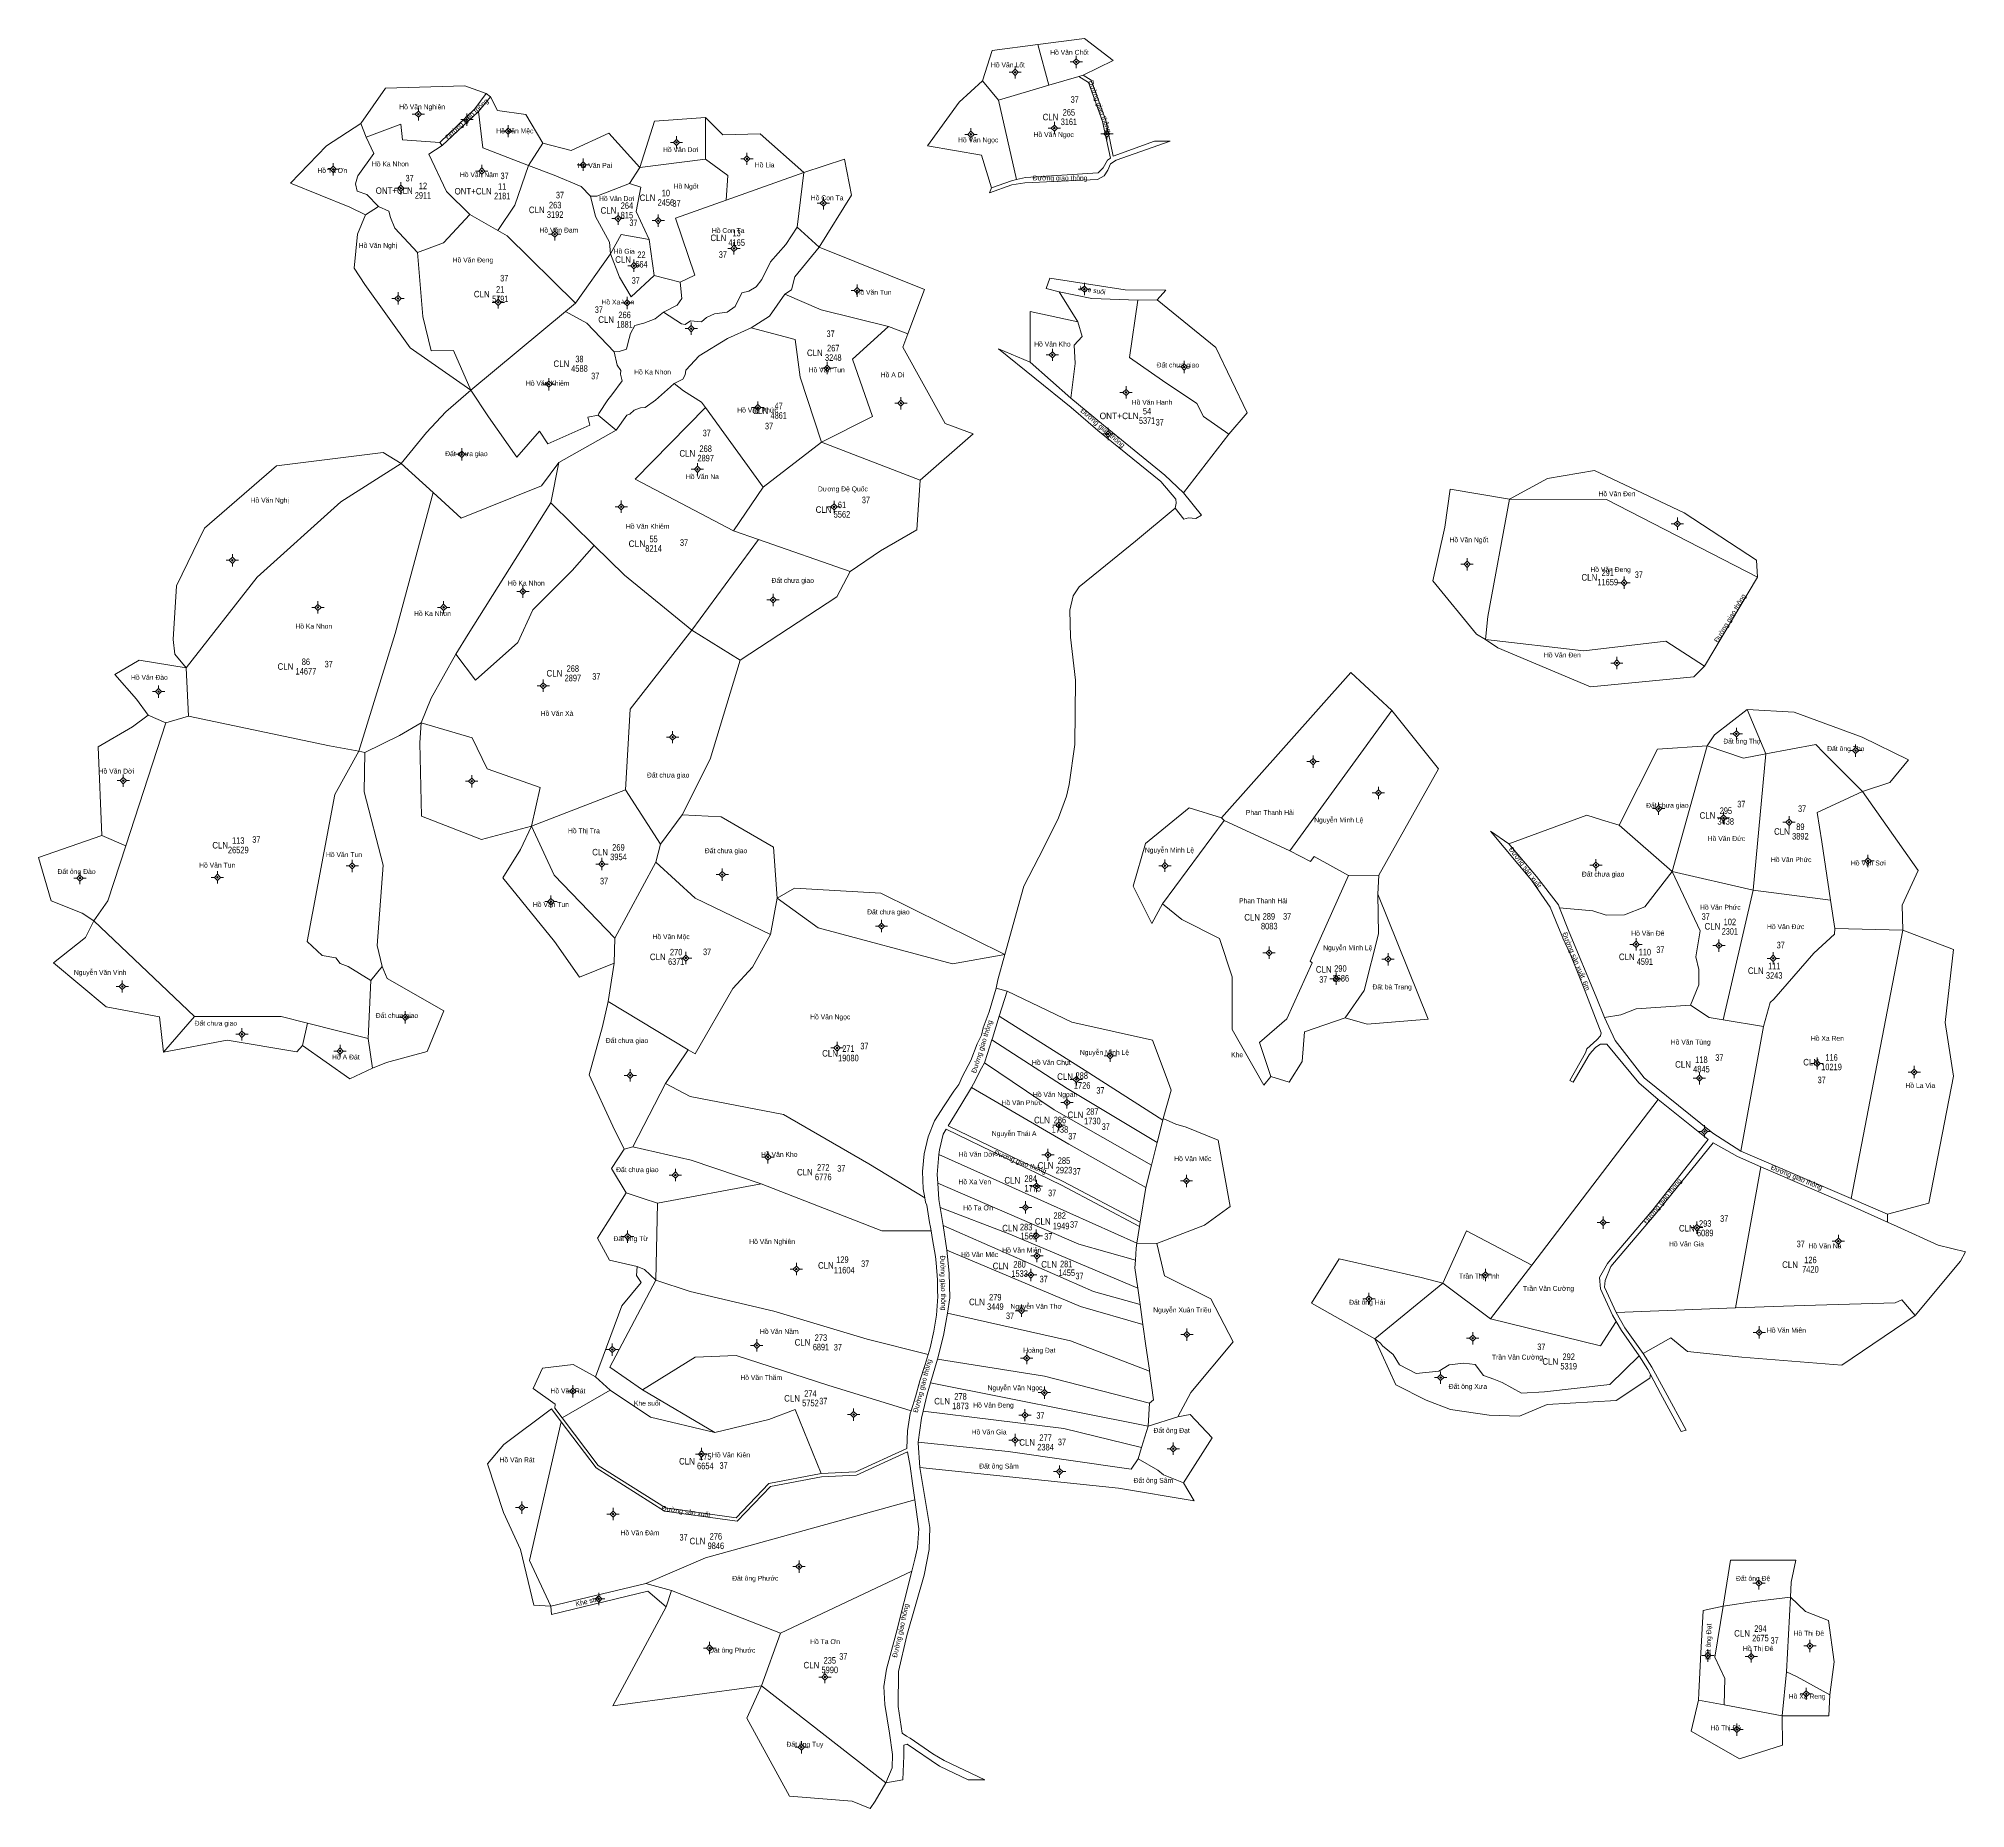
# Model space of a CAD drawing. Header units: metres. Extents: x 534872 to 536048, y 1849983 to 1851063.
import ezdxf
from ezdxf.enums import TextEntityAlignment as Align

# ---------------------------------------------------------------- set-up
doc = ezdxf.new("R2010")
doc.units = ezdxf.units.M
doc.header["$LTSCALE"] = 1.6
doc.layers.add('11', color=7, linetype='Continuous', lineweight=13)
doc.layers.add('6', color=7, linetype='Continuous', lineweight=13)
for name, color, linetype in [('2', 7, 'Continuous'), ('22', 7, 'Continuous'), ('3', 7, 'Continuous'), ('4', 7, 'Continuous'), ('5', 7, 'Continuous'), ('8', 7, 'Continuous')]:
    doc.layers.add(name, color=color, linetype=linetype)

msp = doc.modelspace()

# ---------------------------------------------------------------- texts
at = {"layer": '2'}
for s, width, p in [('Hồ Văn Chốt', 0.9, (535501.105, 1851052.68)), ('Hồ Văn Lốt', 0.95, (535463.53, 1851045.01)), ('Hồ Văn Nghiên', 0.9, (535106.29, 1851019.43)), ('Hồ Văn Mệc', 0.9, (535162.815, 1851004.74)), ('Hồ Văn Ngọc', 0.9, (535445.395, 1850999.24)), ('Hồ Văn Ngọc', 0.9, (535491.445, 1851002.53)), ('Hồ Văn Dơi', 0.95, (535263.96, 1850993.31)), ('Hồ Ta Ơn', 0.9, (535051.465, 1850980.62)), ('Hồ Ka Nhon', 0.9, (535086.87, 1850984.57)), ('Hồ Văn Năm', 0.9, (535141.085, 1850978.03)), ('Hồ Văn Pai', 0.9, (535211.63, 1850983.7)), ('Hồ Lia', 0.95, (535315.14, 1850983.96)), ('Hồ Ngốt', 0.9, (535267.245, 1850970.95)), ('Hồ Văn Dơi', 0.95, (535224.95, 1850963.42)), ('Hồ Con Ta', 0.9, (535353.295, 1850963.9)), ('Hồ Văn Đam', 0.95, (535189.665, 1850944.21)), ('Hồ Con Ta', 0.9, (535292.945, 1850943.96)), ('Hồ Văn Nghị', 0.9, (535079.325, 1850934.85)), ('Hồ Gia', 0.9, (535229.525, 1850931.3)), ('Hồ Văn Đeng', 0.9, (535137.28, 1850925.96)), ('Hồ Văn Tun', 0.9, (535381.57, 1850906.26)), ('Hồ Xa Ven', 0.9, (535225.615, 1850900.33)), ('Hồ Văn Kho', 0.9, (535490.665, 1850874.68)), ('Hồ Văn Tun', 0.9, (535353.03, 1850858.92)), ('Đất chưa giao', 0.9, (535567.17, 1850861.89)), ('Hồ Văn Khiêm', 0.9, (535182.85, 1850850.79)), ('Hồ Ka Nhon', 0.9, (535246.81, 1850857.62)), ('Hồ A Di ', 0.95, (535393.665, 1850855.92)), ('Hồ Văn Hanh', 0.9, (535551.43, 1850839.13)), ('Hồ Văn Phức', 0.9, (535310.835, 1850834.41)), ('Đất chưa giao', 0.9, (535133.28, 1850807.78)), ('Hồ Văn Na', 0.9, (535277.205, 1850793.78)), ('Hồ Văn Nghị ', 0.9, (535013.93, 1850779.39)), ('Dương Đệ Quốc', 0.9, (535362.895, 1850786.29)), ('Hồ Văn Đen', 0.95, (535834.985, 1850783.34)), ('Hồ Văn Khiêm', 0.9, (535243.82, 1850763.46)), ('Hồ Văn Ngốt', 0.9, (535744.66, 1850755.24)), ('Đất chưa giao', 0.9, (535332.31, 1850730.47)), ('Hồ Văn Đeng', 0.9, (535831.09, 1850737.12)), ('Hồ Ka Nhon', 0.9, (535169.81, 1850728.83)), ('Hồ Ka Nhon', 0.9, (535112.59, 1850710.26)), ('Hồ Ka Nhon', 0.9, (535040.19, 1850702.49)), ('Hồ Văn Đen', 0.95, (535801.665, 1850684.96)), ('Hồ Văn Đào ', 0.9, (534940.505, 1850671.31)), ('Hồ Văn Xà', 0.9, (535188.54, 1850649.32)), ('Đất ông Thọ', 0.9, (535911.16, 1850632.35)), ('Đất ông Thọ', 0.9, (535974.55, 1850627.82)), ('Hồ Văn Dời', 0.95, (534919.77, 1850614.1)), ('Đất chưa giao', 0.9, (535256.33, 1850611.68)), ('Phan Thanh Hải', 0.85, (535623.43, 1850588.84)), ('Đất chưa giao', 0.9, (535865.7, 1850593.23)), ('Hồ Thị Tra', 0.9, (535204.955, 1850577.68)), ('Nguyễn Minh Lệ', 0.9, (535665.33, 1850584.25)), ('Đất chưa giao', 0.9, (535291.61, 1850565.52)), ('Nguyễn Minh Lệ', 0.9, (535562.06, 1850565.9)), ('Hồ Văn Đức', 0.95, (535901.725, 1850572.91)), ('Đất ông Đào', 0.95, (534895.51, 1850552.82)), ('Hồ Văn Tun', 0.9, (534981.29, 1850556.72)), ('Hồ Văn Tun', 0.9, (535058.61, 1850563.15)), ('Hồ Văn Phức', 0.9, (535941.215, 1850560.07)), ('Hồ Văn Sơi', 0.9, (535988.25, 1850558.03)), ('Đất chưa giao', 0.9, (535826.55, 1850551.26)), ('Hồ Văn Tun', 0.9, (535184.8, 1850532.73)), ('Phan Thanh Hải', 0.85, (535619.25, 1850534.98)), ('Hồ Văn Phức', 0.9, (535898.005, 1850531.01)), ('Đất chưa giao', 0.9, (535390.66, 1850528.18)), ('Hồ Văn Đức', 0.95, (535937.855, 1850519.18)), ('Hồ Văn Mộc', 0.9, (535258.115, 1850513.07)), ('Nguyễn Minh Lệ', 0.9, (535670.81, 1850506.31)), ('Hồ Văn Đê', 0.95, (535853.805, 1850515.16)), ('Nguyễn Văn Vinh', 0.9, (534909.9, 1850491.27)), ('Đất bà Trang', 0.9, (535697.845, 1850482.42)), ('Đất chưa giao', 0.9, (534980.48, 1850460.23)), ('Đất chưa giao', 0.9, (535090.92, 1850464.97)), ('Hồ Văn Ngọc', 0.9, (535355.175, 1850464.16)), ('Đất chưa giao', 0.9, (535231.22, 1850449.71)), ('Hồ Văn Tùng', 0.9, (535879.95, 1850448.76)), ('Hồ Xa Ren', 0.9, (535963.3, 1850451.04)), ('Hồ Văn Chụt', 0.9, (535489.965, 1850436.32)), ('Nguyễn Minh Lệ', 0.9, (535522.41, 1850442.44)), ('Hồ Văn Phức', 0.9, (535471.985, 1850411.8)), ('Hồ Văn Ngoan', 0.9, (535492.3, 1850416.8)), ('Hồ La Via', 0.95, (536019.975, 1850422.25)), ('Nguyễn Thái A', 0.9, (535467.32, 1850392.94)), ('Hồ Văn Kho', 0.9, (535324.095, 1850380.21)), ('Hồ Văn Dời', 0.95, (535444.35, 1850380.28)), ('Hồ Văn Mếc', 0.9, (535576.295, 1850377.61)), ('Đất chưa giao', 0.9, (535237.5, 1850370.9)), ('Hồ Xa Ven', 0.9, (535443.335, 1850363.51)), ('Hồ Ta Ơn', 0.9, (535445.355, 1850347.59)), ('Đất ông Từ', 0.95, (535233.485, 1850328.83)), ('Hồ Văn Nghiên', 0.9, (535319.74, 1850327.05)), ('Hồ Văn Mếc', 0.9, (535446.275, 1850319.09)), ('Hồ Văn Miên', 0.95, (535472.02, 1850321.8)), ('Hồ Văn Gia', 0.9, (535877.38, 1850325.57)), ('Hồ Văn Na', 0.9, (535961.825, 1850324.38)), ('Trần Thị Tình', 0.9, (535751.03, 1850306)), ('Trần Văn Cường', 0.9, (535793.21, 1850298.44)), ('Nguyễn Văn Thơ', 0.9, (535480.77, 1850287.5)), ('Nguyễn Xuân Triều', 0.9, (535569.915, 1850285.31)), ('Đất ông Hải', 0.95, (535682.555, 1850289.99)), ('Hồ Văn Nầm', 0.9, (535324.085, 1850272.2)), ('Hồ Văn Miên ', 0.9, (535938.9, 1850272.93)), ('Hoàng Đạt', 0.9, (535482.685, 1850260.71)), ('Trần Văn Cường', 0.9, (535774.28, 1850256.54)), ('Hồ Văn Rát', 0.9, (535195.215, 1850235.95)), ('Hồ Văn Thăm', 0.9, (535313.055, 1850244.07)), ('Nguyễn Văn Ngọc', 0.9, (535467.865, 1850237.83)), ('Đất ông Xưa', 0.9, (535744.065, 1850238.65)), ('Hồ Văn Đeng', 0.9, (535454.74, 1850227.25)), ('Đất ông Đạt', 0.95, (535563.39, 1850211.83)), ('Hồ Văn Gia', 0.9, (535452.06, 1850210.83)), ('Hồ Văn Rát', 0.9, (535164.155, 1850193.87)), ('Hồ Văn Kiên', 0.95, (535294.65, 1850196.87)), ('Đất ông Sâm', 0.9, (535458.085, 1850190.05)), ('Đất ông Sâm', 0.9, (535552.255, 1850181.31)), ('Hồ Văn Đàm', 0.95, (535239.115, 1850149.32)), ('Đât ông Phước', 0.9, (535309.47, 1850121.57)), ('Đất ông Đệ', 0.95, (535918.03, 1850121.52)), ('Hồ Ta Ơn', 0.9, (535352.015, 1850082.92)), ('Hồ Thị Đê', 0.95, (535952.015, 1850088.02)), ('Đât ông Phước', 0.9, (535295.4, 1850077.67)), ('Hồ Thị Đê', 0.95, (535921.095, 1850078.73)), ('Hồ Xa Reng ', 0.9, (535951.555, 1850049.55)), ('Hồ Thị Đê', 0.95, (535901.355, 1850030.3)), ('Đất ông Tuy', 0.9, (535339.73, 1850020.29))]:
    msp.add_text(s, height=3, dxfattribs=dict(at, width=width)).set_placement(p, align=Align.CENTER)
msp.add_text('Hồ A Đát', height=3, dxfattribs=at).set_placement((535059.74, 1850439.65), align=Align.CENTER)
at = {"layer": '2', "width": 0.95}
for s, rotation, p in [('Khe suối', 13.567, (535208.098, 1850107.743)), ('Đất ông Đạt', 88.409, (535892.278, 1850084.298))]:
    msp.add_text(s, height=3, rotation=rotation, dxfattribs=at).set_placement(p, align=Align.CENTER)
at = {"layer": '22', "width": 0.9}
msp.add_text('Khe suối', height=3, rotation=351.12, dxfattribs=at).set_placement((535514.878, 1850907.576), align=Align.CENTER)
at = {"layer": '22'}
msp.add_text('Khe', height=3, dxfattribs=at).set_placement((535603.34, 1850441.03), align=Align.CENTER)
at = {"layer": '22', "width": 0.9}
msp.add_text('Khe suối', height=3, dxfattribs=at).set_placement((535243.44, 1850228.39), align=Align.CENTER)
at = {"layer": '3'}
for s, width, p in [('CLN ', 0.9, (535495.66, 1851012.68)), ('ONT+CLN ', 0.9, (535101.92, 1850967.79)), ('ONT+CLN ', 0.9, (535150.01, 1850967.44)), ('CLN ', 0.9, (535249.86, 1850963.45)), ('CLN ', 0.9, (535182.31, 1850956.07)), ('CLN ', 0.9, (535226.08, 1850955.72)), ('CLN ', 0.9, (535293.08, 1850939)), ('CLN ', 0.9, (535234.98, 1850925.76)), ('CLN ', 0.9, (535148.8, 1850904.64)), ('CLN ', 0.9, (535224.67, 1850889.1)), ('CLN ', 0.9, (535197.36, 1850862.15)), ('CLN ', 0.9, (535351.95, 1850868.83)), ('CLN ', 0.9, (535318.66, 1850833.53)), ('ONT+CLN', 0.95, (535543.34, 1850830.35)), ('CLN ', 0.9, (535274.15, 1850807.46)), ('CLN ', 0.9, (535357.26, 1850773.16)), ('CLN', 0.95, (535242.36, 1850752.36)), ('CLN ', 0.9, (535824.27, 1850731.81)), ('CLN ', 0.9, (535029.08, 1850677.42)), ('CLN ', 0.9, (535193.11, 1850673.29)), ('CLN ', 0.9, (535896.33, 1850586.55)), ('CLN ', 0.9, (535941.75, 1850576.75)), ('CLN ', 0.9, (534989.29, 1850568.37)), ('CLN ', 0.9, (535220.94, 1850564.16)), ('CLN ', 0.9, (535618.65, 1850524.4)), ('CLN ', 0.9, (535899.36, 1850518.89)), ('CLN ', 0.9, (535256.14, 1850500.25)), ('CLN ', 0.9, (535847.14, 1850500.27)), ('CLN ', 0.9, (535662.3, 1850492.6)), ('CLN ', 0.9, (535925.8, 1850491.81)), ('CLN ', 0.9, (535361.17, 1850441.4)), ('CLN ', 0.9, (535881.41, 1850434.62)), ('CLN ', 0.9, (535959.55, 1850436)), ('CLN ', 0.9, (535504.53, 1850427.21)), ('CLN ', 0.9, (535490.44, 1850400.69)), ('CLN ', 0.9, (535510.86, 1850403.89)), ('CLN ', 0.9, (535345.86, 1850368.86)), ('CLN ', 0.9, (535472.34, 1850363.93)), ('CLN ', 0.9, (535492.67, 1850373.01)), ('CLN ', 0.9, (535471.01, 1850334.76)), ('CLN ', 0.9, (535490.89, 1850338.91)), ('CLN ', 0.9, (535883.74, 1850334.67)), ('CLN ', 0.9, (535358.68, 1850311.97)), ('CLN ', 0.9, (535465.22, 1850311.67)), ('CLN ', 0.9, (535494.81, 1850312.64)), ('CLN ', 0.9, (535946.67, 1850312.46)), ('CLN ', 0.9, (535450.78, 1850289.69)), ('CLN ', 0.9, (535344.44, 1850265.04)), ('CLN ', 0.9, (535800.46, 1850253.37)), ('CLN ', 0.9, (535338.03, 1850230.91)), ('CLN ', 0.9, (535429.56, 1850229.16)), ('CLN ', 0.9, (535481.43, 1850203.97)), ('CLN ', 0.9, (535273.94, 1850192.5)), ('CLN ', 0.9, (535280.35, 1850143.79)), ('CLN ', 0.9, (535917.42, 1850087.49)), ('CLN ', 0.9, (535349.84, 1850068.08))]:
    msp.add_text(s, height=4, dxfattribs=dict(at, width=width)).set_placement(p, align=Align.RIGHT)
at = {"layer": '4'}
for s, width, p in [('265', 0.85, (535500.705, 1851015.57)), ('12', 0.85, (535106.775, 1850970.68)), ('11', 0.75, (535155.1, 1850970.33)), ('10', 0.85, (535254.925, 1850966.34)), ('263', 0.85, (535187.405, 1850958.96)), ('264', 0.85, (535231.165, 1850958.61)), ('13', 0.8, (535298.085, 1850941.89)), ('22', 0.85, (535240.025, 1850928.65)), ('21', 0.75, (535153.89, 1850907.53)), ('266', 0.85, (535229.765, 1850891.99)), ('267', 0.85, (535357, 1850871.72)), ('38', 0.8, (535202.22, 1850865.04)), ('47', 0.8, (535323.74, 1850836.42)), ('54', 0.85, (535548.395, 1850833.24)), ('268', 0.85, (535279.2, 1850810.35)), ('61', 0.75, (535362.32, 1850776.05)), ('55', 0.8, (535247.425, 1850755.25)), ('291', 0.8, (535829.33, 1850734.7)), ('86', 0.85, (535035.395, 1850680.31)), ('268', 0.85, (535198.16, 1850676.18)), ('295', 0.85, (535901.385, 1850589.44)), ('89', 0.85, (535946.84, 1850579.64)), ('113', 0.85, (534994.155, 1850571.26)), ('269', 0.85, (535225.99, 1850567.05)), ('289', 0.85, (535622.67, 1850524.97)), ('102', 0.85, (535903.815, 1850521.58)), ('270', 0.85, (535261.185, 1850503.14)), ('290', 0.85, (535666.315, 1850493.17)), ('110', 0.85, (535851.995, 1850503.16)), ('111', 0.8, (535930.86, 1850494.7)), ('271', 0.8, (535366.22, 1850444.29)), ('118', 0.85, (535886.48, 1850437.51)), ('116', 0.85, (535965.835, 1850438.89)), ('288', 0.85, (535508.55, 1850427.78)), ('286', 0.85, (535495.235, 1850400.73)), ('287', 0.85, (535515.02, 1850405.89)), ('285', 0.85, (535497.715, 1850375.9)), ('272', 0.85, (535350.915, 1850371.75)), ('284', 0.85, (535477.385, 1850364.95)), ('282', 0.85, (535495.085, 1850342.42)), ('283', 0.85, (535474.635, 1850335.41)), ('293', 0.85, (535888.805, 1850337.56)), ('129', 0.85, (535362.58, 1850315.52)), ('280', 0.85, (535470.625, 1850312.68)), ('281', 0.8, (535499.06, 1850312.86)), ('126', 0.85, (535952.955, 1850315.35)), ('279', 0.85, (535455.83, 1850292.58)), ('273', 0.85, (535349.495, 1850267.93)), ('292', 0.85, (535805.525, 1850256.26)), ('274', 0.85, (535343.075, 1850233.8)), ('278', 0.85, (535434.61, 1850232.05)), ('277', 0.85, (535486.48, 1850206.86)), ('275', 0.85, (535278.985, 1850195.39)), ('276', 0.85, (535285.405, 1850146.68)), ('294', 0.85, (535922.475, 1850090.38)), ('235', 0.85, (535354.895, 1850070.97))]:
    msp.add_text(s, height=4, dxfattribs=dict(at, width=width)).set_placement(p, align=Align.CENTER)
at = {"layer": '5'}
for s, width, p in [('3161', 0.8, (535500.715, 1851009.79)), ('2911', 0.8, (535106.775, 1850964.9)), ('2181', 0.8, (535155.095, 1850964.55)), ('3192', 0.85, (535187.4, 1850953.18)), ('815', 0.85, (535231.165, 1850952.83)), ('2456', 0.85, (535254.91, 1850960.56)), ('4165', 0.85, (535298.1, 1850936.11)), ('664', 0.85, (535240.035, 1850922.87)), ('5791', 0.8, (535153.885, 1850901.75)), ('1881', 0.8, (535229.755, 1850886.21)), ('4588', 0.85, (535202.225, 1850859.26)), ('3248', 0.85, (535357.015, 1850865.94)), ('4861', 0.8, (535323.735, 1850830.64)), ('5371', 0.8, (535548.395, 1850827.46)), ('2897', 0.85, (535279.215, 1850804.57)), ('5562', 0.85, (535362.32, 1850770.27)), ('8214', 0.85, (535247.41, 1850749.47)), ('11659', 0.85, (535829.315, 1850728.92)), ('14677', 0.85, (535035.395, 1850674.53)), ('2897', 0.85, (535198.175, 1850670.4)), ('3438', 0.85, (535901.295, 1850582.9)), ('26529', 0.85, (534994.145, 1850565.48)), ('3892', 0.85, (535946.84, 1850573.86)), ('3954', 0.85, (535226, 1850561.27)), ('8083', 0.85, (535622.91, 1850519.01)), ('2301', 0.8, (535903.805, 1850515.8)), ('6371', 0.8, (535261.195, 1850497.36)), ('4591', 0.8, (535851.995, 1850497.38)), ('3686', 0.85, (535666.56, 1850487.21)), ('3243', 0.85, (535930.86, 1850488.92)), ('19080', 0.85, (535366.23, 1850438.51)), ('4845', 0.85, (535886.48, 1850431.73)), ('10219', 0.85, (535965.825, 1850433.11)), ('1726', 0.85, (535508.79, 1850421.82)), ('1730', 0.85, (535515.03, 1850400.11)), ('1738', 0.85, (535495.245, 1850394.95)), ('6776', 0.85, (535350.92, 1850365.97)), ('2923', 0.85, (535497.73, 1850370.12)), ('1775', 0.85, (535478.65, 1850359.08)), ('1562', 0.85, (535476.25, 1850329.92)), ('1949', 0.85, (535495.955, 1850336.02)), ('6089', 0.85, (535888.795, 1850331.78)), ('11604', 0.85, (535363.74, 1850309.08)), ('1533', 0.85, (535470.64, 1850307)), ('1455', 0.85, (535499.41, 1850307.52)), ('7420', 0.85, (535952.95, 1850309.57)), ('3449', 0.85, (535455.845, 1850286.8)), ('6891', 0.8, (535349.495, 1850262.15)), ('5319', 0.85, (535805.515, 1850250.48)), ('5752', 0.85, (535343.09, 1850228.02)), ('1873', 0.85, (535434.62, 1850226.27)), ('2384', 0.85, (535486.49, 1850201.08)), ('6654', 0.85, (535279, 1850189.61)), ('9846', 0.85, (535285.41, 1850140.9)), ('2675', 0.85, (535922.47, 1850084.6)), ('5990', 0.85, (535354.9, 1850065.19))]:
    msp.add_text(s, height=4, dxfattribs=dict(at, width=width)).set_placement(p, align=Align.CENTER)
at = {"layer": '8'}
for s, height, width, p in [('37', 4, 0.8, (535504.29, 1851023.39)), ('37', 4, 0.8, (535098.64, 1850975.4)), ('37', 4, 0.8, (535156.57, 1850976.81)), ('Đường giao thông', 3, 0.9, (535495.375, 1850976.01)), ('37', 4, 0.8, (535190.35, 1850965.08)), ('37', 4, 0.8, (535261.42, 1850959.91)), ('37', 4, 0.8, (535235.15, 1850948.17)), ('37', 4, 0.8, (535289.69, 1850928.81)), ('37', 4, 0.8, (535156.34, 1850914.38)), ('37', 4, 0.8, (535236.56, 1850912.97)), ('37', 4, 0.8, (535214.04, 1850895.13)), ('37', 4, 0.8, (535355.36, 1850880.46)), ('37', 4, 0.8, (535211.82, 1850854.65)), ('37', 4, 0.8, (535317.83, 1850824.14)), ('37', 4, 0.8, (535556.12, 1850826.48)), ('37', 4, 0.8, (535279.84, 1850819.91)), ('37', 4, 0.8, (535376.94, 1850779.08)), ('37', 4, 0.8, (535266, 1850753.04)), ('37', 4, 0.8, (535848.3, 1850733.48)), ('37', 4, 0.8, (535049.28, 1850678.87)), ('37', 4, 0.8, (535212.52, 1850671.36)), ('37', 4, 0.8, (535910.8, 1850593.48)), ('37', 4, 0.8, (535947.86, 1850590.66)), ('37', 4, 0.8, (535005.19, 1850571.85)), ('37', 4, 0.8, (535217.21, 1850546.51)), ('37', 4, 0.8, (535633.81, 1850524.95)), ('37', 4, 0.8, (535889.11, 1850524.83)), ('37', 4, 0.8, (535934.85, 1850507.46)), ('37', 4, 0.8, (535280.07, 1850503.32)), ('37', 4, 0.8, (535861.43, 1850504.64)), ('37', 4, 0.8, (535655.86, 1850486.46)), ('37', 4, 0.8, (535375.99, 1850445.83)), ('37', 4, 0.8, (535897.44, 1850438.81)), ('37', 4, 0.8, (535959.83, 1850425.19)), ('37', 4, 0.8, (535519.94, 1850418.75)), ('37', 4, 0.8, (535502.82, 1850390.82)), ('37', 4, 0.8, (535523.23, 1850396.69)), ('37', 4, 0.8, (535361.92, 1850371.2)), ('37', 4, 0.8, (535505.52, 1850369.35)), ('37', 4, 0.8, (535490.51, 1850356.21)), ('37', 4, 0.8, (535900.37, 1850340.59)), ('37', 4, 0.8, (535488.17, 1850329.69)), ('37', 4, 0.8, (535503.88, 1850336.96)), ('37', 4, 0.8, (535947.05, 1850325.1)), ('37', 4, 0.8, (535376.46, 1850313)), ('37', 4, 0.8, (535507.16, 1850305.52)), ('37', 4, 0.8, (535485.35, 1850303.64)), ('37', 4, 0.8, (535464.83, 1850281.23)), ('37', 4, 0.8, (535359.81, 1850262.06)), ('37', 4, 0.8, (535788.85, 1850262.32)), ('37', 4, 0.8, (535350.9, 1850229.2)), ('37', 4, 0.8, (535483.35, 1850220.44)), ('37', 4, 0.8, (535496.49, 1850204.25)), ('37', 4, 0.8, (535290.14, 1850189.89)), ('37', 4, 0.8, (535265.7, 1850146.06)), ('37', 4, 0.8, (535931.1, 1850083.14)), ('37', 4, 0.8, (535363.15, 1850073.42))]:
    msp.add_text(s, height=height, dxfattribs=dict(at, width=width)).set_placement(p, align=Align.CENTER)
for s, rotation, p in [('Đường giao thông', 289.762, (535518.332, 1851020.672)), ('Đường giao thông', 59.206, (535905.17, 1850708.162)), ('Đường sản xuất', 306.962, (535777.819, 1850555.937)), ('Đường giao thông', 72.437, (535449.058, 1850447.077)), ('Đường giao thông', 271.007, (535422.578, 1850303.301)), ('Đường giao thông', 75.011, (535412.776, 1850240.092)), ('Đường sản xuất', 352.059, (535267.023, 1850162.35))]:
    msp.add_text(s, height=3, rotation=rotation, dxfattribs=at).set_placement(p, align=Align.CENTER)
for s, rotation, width, p in [('Đường giao thông', 43.208, 1.05, (535134.543, 1851012.401)), ('Đường giao thông', 319.199, 1.05, (535520.41, 1850823.873)), ('Đường sản xuất, 6m', 292.381, 0.95, (535808.836, 1850498.971)), ('Đường giao thông', 339.585, 0.95, (535470.582, 1850375.723)), ('Đường giao thông', 337.621, 0.95, (535944.084, 1850366.305)), ('Đường giao thông', 50.811, 1.05, (535863.882, 1850352.292)), ('Đường giao thông', 77.192, 0.95, (535399.512, 1850090.852))]:
    msp.add_text(s, height=3, rotation=rotation, dxfattribs=dict(at, width=width)).set_placement(p, align=Align.CENTER)

# ---------------------------------------------------------------- hatches: boundary and pattern name
at = {"layer": '11'}
for points in [[(535468.399, 1851042.02, 1), (535467.499, 1851042.02, 1)], [(535505.669, 1851048.33, 1), (535504.769, 1851048.33, 1)], [(535104.419, 1851016.41, 1), (535103.519, 1851016.41, 1)], [(535134.009, 1851013.16, 1), (535133.109, 1851013.16, 1)], [(535159.259, 1851006.08, 1), (535158.359, 1851006.08, 1)], [(535441.439, 1851004.13, 1), (535440.539, 1851004.13, 1)], [(535492.319, 1851007.97, 1), (535491.419, 1851007.97, 1)], [(535524.349, 1851004.37, 1), (535523.449, 1851004.37, 1)], [(535261.859, 1850999.2, 1), (535260.959, 1850999.2, 1)], [(535052.459, 1850982.81, 1), (535051.559, 1850982.81, 1)], [(535143.079, 1850981.75, 1), (535142.179, 1850981.75, 1)], [(535204.949, 1850985.55, 1), (535204.049, 1850985.55, 1)], [(535304.779, 1850989.2, 1), (535303.879, 1850989.2, 1)], [(535093.749, 1850971.23, 1), (535092.849, 1850971.23, 1)], [(535351.429, 1850962.13, 1), (535350.529, 1850962.13, 1)], [(535226.179, 1850952.69, 1), (535225.279, 1850952.69, 1)], [(535250.719, 1850951.49, 1), (535249.819, 1850951.49, 1)], [(535187.569, 1850943.19, 1), (535186.669, 1850943.19, 1)], [(535296.919, 1850934.54, 1), (535296.019, 1850934.54, 1)], [(535235.899, 1850923.99, 1), (535234.999, 1850923.99, 1)], [(535372.029, 1850908.84, 1), (535371.129, 1850908.84, 1)], [(535510.609, 1850909.72, 1), (535509.709, 1850909.72, 1)], [(535092.039, 1850904.02, 1), (535091.139, 1850904.02, 1)], [(535153.149, 1850901.63, 1), (535152.249, 1850901.63, 1)], [(535231.779, 1850901.28, 1), (535230.879, 1850901.28, 1)], [(535270.829, 1850885.58, 1), (535269.929, 1850885.58, 1)], [(535353.769, 1850861.5, 1), (535352.869, 1850861.5, 1)], [(535491.079, 1850869.6, 1), (535490.179, 1850869.6, 1)], [(535571.469, 1850862.19, 1), (535570.569, 1850862.19, 1)], [(535184.049, 1850851.65, 1), (535183.149, 1850851.65, 1)], [(535398.689, 1850840.07, 1), (535397.789, 1850840.07, 1)], [(535536.019, 1850846.64, 1), (535535.119, 1850846.64, 1)], [(535311.409, 1850837.43, 1), (535310.509, 1850837.43, 1)], [(535525.059, 1850821.33, 1), (535524.159, 1850821.33, 1)], [(535130.889, 1850808.91, 1), (535129.989, 1850808.91, 1)], [(535274.629, 1850799.78, 1), (535273.729, 1850799.78, 1)], [(535228.159, 1850776.87, 1), (535227.259, 1850776.87, 1)], [(535357.939, 1850776.82, 1), (535357.039, 1850776.82, 1)], [(535872.259, 1850766.51, 1), (535871.359, 1850766.51, 1)], [(534991.009, 1850744.24, 1), (534990.109, 1850744.24, 1)], [(535744.009, 1850741.8, 1), (535743.109, 1850741.8, 1)], [(535168.199, 1850725.16, 1), (535167.299, 1850725.16, 1)], [(535320.769, 1850720.09, 1), (535319.869, 1850720.09, 1)], [(535839.769, 1850730.54, 1), (535838.869, 1850730.54, 1)], [(535043.169, 1850715.46, 1), (535042.269, 1850715.46, 1)], [(535119.819, 1850715.51, 1), (535118.919, 1850715.51, 1)], [(535835.349, 1850681.52, 1), (535834.449, 1850681.52, 1)], [(534945.959, 1850664.16, 1), (534945.059, 1850664.16, 1)], [(535180.629, 1850667.68, 1), (535179.729, 1850667.68, 1)], [(535908.249, 1850638.32, 1), (535907.349, 1850638.32, 1)], [(535259.479, 1850636.32, 1), (535258.579, 1850636.32, 1)], [(535980.949, 1850628.14, 1), (535980.049, 1850628.14, 1)], [(535650.069, 1850621.4, 1), (535649.169, 1850621.4, 1)], [(534924.469, 1850609.78, 1), (534923.569, 1850609.78, 1)], [(535136.959, 1850609.42, 1), (535136.059, 1850609.42, 1)], [(535689.939, 1850602.29, 1), (535689.039, 1850602.29, 1)], [(535860.829, 1850592.69, 1), (535859.929, 1850592.69, 1)], [(535900.349, 1850587, 1), (535899.449, 1850587, 1)], [(535940.379, 1850584.35, 1), (535939.479, 1850584.35, 1)], [(535064.089, 1850557.76, 1), (535063.189, 1850557.76, 1)], [(535216.349, 1850558.88, 1), (535215.449, 1850558.88, 1)], [(535559.729, 1850557.89, 1), (535558.829, 1850557.89, 1)], [(535822.589, 1850558.21, 1), (535821.689, 1850558.21, 1)], [(535988.499, 1850560.83, 1), (535987.599, 1850560.83, 1)], [(534898.059, 1850550.31, 1), (534897.159, 1850550.31, 1)], [(534981.909, 1850550.78, 1), (534981.009, 1850550.78, 1)], [(535289.759, 1850552.48, 1), (535288.859, 1850552.48, 1)], [(535185.309, 1850535.94, 1), (535184.409, 1850535.94, 1)], [(535386.879, 1850521.04, 1), (535385.979, 1850521.04, 1)], [(535847.049, 1850509.86, 1), (535846.149, 1850509.86, 1)], [(535897.639, 1850509.14, 1), (535896.739, 1850509.14, 1)], [(535267.539, 1850501.49, 1), (535266.639, 1850501.49, 1)], [(535623.279, 1850504.77, 1), (535622.379, 1850504.77, 1)], [(535695.829, 1850500.83, 1), (535694.929, 1850500.83, 1)], [(535930.719, 1850501.35, 1), (535929.819, 1850501.35, 1)], [(535664.139, 1850488.95, 1), (535663.239, 1850488.95, 1)], [(534923.869, 1850484.18, 1), (534922.969, 1850484.18, 1)], [(535096.349, 1850465.38, 1), (535095.449, 1850465.38, 1)], [(534996.829, 1850455, 1), (534995.929, 1850455, 1)], [(535056.699, 1850444.81, 1), (535055.799, 1850444.81, 1)], [(535359.789, 1850446.65, 1), (535358.889, 1850446.65, 1)], [(535526.379, 1850441.89, 1), (535525.479, 1850441.89, 1)], [(535233.639, 1850429.94, 1), (535232.739, 1850429.94, 1)], [(535505.729, 1850427.45, 1), (535504.829, 1850427.45, 1)], [(535885.709, 1850428.19, 1), (535884.809, 1850428.19, 1)], [(535957.419, 1850437.2, 1), (535956.519, 1850437.2, 1)], [(536016.719, 1850431.92, 1), (536015.819, 1850431.92, 1)], [(535500.009, 1850413.4, 1), (535499.109, 1850413.4, 1)], [(535495.049, 1850399.56, 1), (535494.149, 1850399.56, 1)], [(535888.859, 1850395.73, 1), (535887.959, 1850395.73, 1)], [(535317.609, 1850379.99, 1), (535316.709, 1850379.99, 1)], [(535488.409, 1850381.45, 1), (535487.509, 1850381.45, 1)], [(535261.149, 1850369.13, 1), (535260.249, 1850369.13, 1)], [(535481.309, 1850362.33, 1), (535480.409, 1850362.33, 1)], [(535572.899, 1850365.58, 1), (535571.999, 1850365.58, 1)], [(535474.729, 1850349.35, 1), (535473.829, 1850349.35, 1)], [(535827.019, 1850340.13, 1), (535826.119, 1850340.13, 1)], [(535884.139, 1850337.03, 1), (535883.239, 1850337.03, 1)], [(535232.039, 1850331.6, 1), (535231.139, 1850331.6, 1)], [(535481.299, 1850332.1, 1), (535480.399, 1850332.1, 1)], [(535970.469, 1850328.81, 1), (535969.569, 1850328.81, 1)], [(535334.939, 1850311.73, 1), (535334.039, 1850311.73, 1)], [(535481.679, 1850319.75, 1), (535480.779, 1850319.75, 1)], [(535477.959, 1850308.14, 1), (535477.059, 1850308.14, 1)], [(535755.169, 1850308.16, 1), (535754.269, 1850308.16, 1)], [(535472.219, 1850286.37, 1), (535471.319, 1850286.37, 1)], [(535684.169, 1850293.6, 1), (535683.269, 1850293.6, 1)], [(535222.689, 1850262.65, 1), (535221.789, 1850262.65, 1)], [(535310.799, 1850265.17, 1), (535309.899, 1850265.17, 1)], [(535573.119, 1850271.8, 1), (535572.219, 1850271.8, 1)], [(535747.419, 1850269.58, 1), (535746.519, 1850269.58, 1)], [(535922.169, 1850273.09, 1), (535921.269, 1850273.09, 1)], [(535475.449, 1850257.38, 1), (535474.549, 1850257.38, 1)], [(535727.869, 1850245.58, 1), (535726.969, 1850245.58, 1)], [(535198.589, 1850237.24, 1), (535197.689, 1850237.24, 1)], [(535486.229, 1850236.35, 1), (535485.329, 1850236.35, 1)], [(535369.879, 1850222.99, 1), (535368.979, 1850222.99, 1)], [(535474.389, 1850222.61, 1), (535473.489, 1850222.61, 1)], [(535468.319, 1850207.4, 1), (535467.419, 1850207.4, 1)], [(535277.109, 1850198.89, 1), (535276.209, 1850198.89, 1)], [(535564.829, 1850202.17, 1), (535563.929, 1850202.17, 1)], [(535495.509, 1850188.18, 1), (535494.609, 1850188.18, 1)], [(535167.499, 1850166.22, 1), (535166.599, 1850166.22, 1)], [(535223.199, 1850162.22, 1), (535222.299, 1850162.22, 1)], [(535336.609, 1850130.21, 1), (535335.709, 1850130.21, 1)], [(535214.409, 1850110.47, 1), (535213.509, 1850110.47, 1)], [(535922.039, 1850120.08, 1), (535921.139, 1850120.08, 1)], [(535282.059, 1850080.51, 1), (535281.159, 1850080.51, 1)], [(535890.899, 1850075.89, 1), (535889.999, 1850075.89, 1)], [(535917.279, 1850075.4, 1), (535916.379, 1850075.4, 1)], [(535953.109, 1850081.8, 1), (535952.209, 1850081.8, 1)], [(535352.369, 1850062.81, 1), (535351.469, 1850062.81, 1)], [(535950.889, 1850052.57, 1), (535949.989, 1850052.57, 1)], [(535908.589, 1850030.79, 1), (535907.689, 1850030.79, 1)], [(535338.019, 1850019.99, 1), (535337.119, 1850019.99, 1)]]:
    msp.add_hatch(color=256, dxfattribs=at).paths.add_polyline_path(points)

# ---------------------------------------------------------------- linework, layer by layer
for p, q in [((535505.22, 1851052.08), (535505.22, 1851050.2)), ((535466.07, 1851042.02), (535464.2, 1851042.02)), ((535467.95, 1851045.77), (535467.95, 1851043.9)), ((535467.95, 1851040.14), (535467.95, 1851038.27)), ((535471.7, 1851042.02), (535469.82, 1851042.02)), ((535503.34, 1851048.33), (535501.47, 1851048.33)), ((535505.22, 1851046.46), (535505.22, 1851044.58)), ((535508.97, 1851048.33), (535507.1, 1851048.33)), ((535102.1, 1851016.41), (535100.22, 1851016.41)), ((535103.97, 1851020.16), (535103.97, 1851018.28)), ((535103.97, 1851014.54), (535103.97, 1851012.66)), ((535107.72, 1851016.41), (535105.84, 1851016.41)), ((535133.56, 1851016.91), (535133.56, 1851015.04)), ((535131.69, 1851013.16), (535129.81, 1851013.16)), ((535133.56, 1851011.28), (535133.56, 1851009.41)), ((535137.31, 1851013.16), (535135.44, 1851013.16)), ((535156.94, 1851006.08), (535155.06, 1851006.08)), ((535158.81, 1851009.83), (535158.81, 1851007.96)), ((535158.81, 1851004.2), (535158.81, 1851002.33)), ((535162.56, 1851006.08), (535160.69, 1851006.08)), ((535261.41, 1851002.95), (535261.41, 1851001.08)), ((535439.12, 1851004.13), (535437.24, 1851004.13)), ((535440.99, 1851007.88), (535440.99, 1851006)), ((535444.74, 1851004.13), (535442.86, 1851004.13)), ((535490, 1851007.97), (535488.12, 1851007.97)), ((535491.87, 1851011.72), (535491.87, 1851009.84)), ((535491.87, 1851006.1), (535491.87, 1851004.22)), ((535495.62, 1851007.97), (535493.74, 1851007.97)), ((535522.02, 1851004.37), (535520.15, 1851004.37)), ((535523.9, 1851008.12), (535523.9, 1851006.24)), ((535527.65, 1851004.37), (535525.78, 1851004.37)), ((535259.54, 1850999.2), (535257.66, 1850999.2)), ((535261.41, 1850997.32), (535261.41, 1850995.45)), ((535265.16, 1850999.2), (535263.28, 1850999.2)), ((535304.33, 1850992.95), (535304.33, 1850991.08)), ((535440.99, 1851002.26), (535440.99, 1851000.38)), ((535523.9, 1851002.5), (535523.9, 1851000.62)), ((535050.14, 1850982.81), (535048.26, 1850982.81)), ((535052.01, 1850986.56), (535052.01, 1850984.68)), ((535052.01, 1850980.94), (535052.01, 1850979.06)), ((535055.76, 1850982.81), (535053.88, 1850982.81)), ((535140.76, 1850981.75), (535138.88, 1850981.75)), ((535142.63, 1850985.5), (535142.63, 1850983.62)), ((535142.63, 1850979.88), (535142.63, 1850978)), ((535146.38, 1850981.75), (535144.5, 1850981.75)), ((535202.62, 1850985.55), (535200.75, 1850985.55)), ((535204.5, 1850989.3), (535204.5, 1850987.42)), ((535204.5, 1850983.68), (535204.5, 1850981.8)), ((535208.25, 1850985.55), (535206.38, 1850985.55)), ((535302.45, 1850989.2), (535300.58, 1850989.2)), ((535304.33, 1850987.32), (535304.33, 1850985.45)), ((535308.08, 1850989.2), (535306.2, 1850989.2)), ((535091.43, 1850971.23), (535089.55, 1850971.23)), ((535093.3, 1850974.98), (535093.3, 1850973.1)), ((535093.3, 1850969.36), (535093.3, 1850967.48)), ((535097.05, 1850971.23), (535095.18, 1850971.23)), ((535225.73, 1850956.44), (535225.73, 1850954.56)), ((535349.1, 1850962.13), (535347.23, 1850962.13)), ((535350.98, 1850965.88), (535350.98, 1850964)), ((535350.98, 1850960.26), (535350.98, 1850958.38)), ((535354.73, 1850962.13), (535352.86, 1850962.13)), ((535187.12, 1850946.94), (535187.12, 1850945.06)), ((535223.86, 1850952.69), (535221.98, 1850952.69)), ((535225.73, 1850950.82), (535225.73, 1850948.94)), ((535229.48, 1850952.69), (535227.6, 1850952.69)), ((535248.4, 1850951.49), (535246.52, 1850951.49)), ((535250.27, 1850955.24), (535250.27, 1850953.36)), ((535250.27, 1850949.62), (535250.27, 1850947.74)), ((535254.02, 1850951.49), (535252.14, 1850951.49)), ((535185.24, 1850943.19), (535183.37, 1850943.19)), ((535187.12, 1850941.32), (535187.12, 1850939.44)), ((535190.87, 1850943.19), (535189, 1850943.19)), ((535294.6, 1850934.54), (535292.72, 1850934.54)), ((535296.47, 1850938.29), (535296.47, 1850936.42)), ((535296.47, 1850932.66), (535296.47, 1850930.79)), ((535300.22, 1850934.54), (535298.34, 1850934.54)), ((535233.57, 1850923.99), (535231.7, 1850923.99)), ((535235.45, 1850927.74), (535235.45, 1850925.86)), ((535235.45, 1850922.12), (535235.45, 1850920.24)), ((535239.2, 1850923.99), (535237.32, 1850923.99)), ((535369.7, 1850908.84), (535367.83, 1850908.84)), ((535371.58, 1850912.59), (535371.58, 1850910.72)), ((535375.33, 1850908.84), (535373.45, 1850908.84)), ((535508.28, 1850909.72), (535506.41, 1850909.72)), ((535510.16, 1850913.47), (535510.16, 1850911.6)), ((535513.91, 1850909.72), (535512.04, 1850909.72)), ((535089.72, 1850904.02), (535087.84, 1850904.02)), ((535091.59, 1850907.77), (535091.59, 1850905.9)), ((535091.59, 1850902.14), (535091.59, 1850900.27)), ((535095.34, 1850904.02), (535093.46, 1850904.02)), ((535150.82, 1850901.63), (535148.95, 1850901.63)), ((535152.7, 1850905.38), (535152.7, 1850903.5)), ((535152.7, 1850899.76), (535152.7, 1850897.88)), ((535156.45, 1850901.63), (535154.57, 1850901.63)), ((535229.45, 1850901.28), (535227.58, 1850901.28)), ((535231.33, 1850905.03), (535231.33, 1850903.16)), ((535231.33, 1850899.4), (535231.33, 1850897.53)), ((535235.08, 1850901.28), (535233.2, 1850901.28)), ((535371.58, 1850906.96), (535371.58, 1850905.09)), ((535510.16, 1850907.84), (535510.16, 1850905.97)), ((535268.5, 1850885.58), (535266.63, 1850885.58)), ((535270.38, 1850889.33), (535270.38, 1850887.46)), ((535274.13, 1850885.58), (535272.26, 1850885.58)), ((535270.38, 1850883.7), (535270.38, 1850881.83)), ((535490.63, 1850873.35), (535490.63, 1850871.48)), ((535351.44, 1850861.5), (535349.57, 1850861.5)), ((535353.32, 1850865.25), (535353.32, 1850863.38)), ((535357.07, 1850861.5), (535355.19, 1850861.5)), ((535488.76, 1850869.6), (535486.88, 1850869.6)), ((535490.63, 1850867.72), (535490.63, 1850865.85)), ((535494.38, 1850869.6), (535492.5, 1850869.6)), ((535569.14, 1850862.19), (535567.27, 1850862.19)), ((535571.02, 1850865.94), (535571.02, 1850864.06)), ((535574.77, 1850862.19), (535572.9, 1850862.19)), ((535181.72, 1850851.65), (535179.85, 1850851.65)), ((535183.6, 1850855.4), (535183.6, 1850853.52)), ((535183.6, 1850849.78), (535183.6, 1850847.9)), ((535187.35, 1850851.65), (535185.48, 1850851.65)), ((535353.32, 1850859.62), (535353.32, 1850857.75)), ((535535.57, 1850850.39), (535535.57, 1850848.52)), ((535571.02, 1850860.32), (535571.02, 1850858.44)), ((535310.96, 1850841.18), (535310.96, 1850839.3)), ((535396.36, 1850840.07), (535394.49, 1850840.07)), ((535398.24, 1850843.82), (535398.24, 1850841.94)), ((535398.24, 1850838.2), (535398.24, 1850836.32)), ((535401.99, 1850840.07), (535400.12, 1850840.07)), ((535533.69, 1850846.64), (535531.82, 1850846.64)), ((535535.57, 1850844.76), (535535.57, 1850842.89)), ((535539.32, 1850846.64), (535537.44, 1850846.64)), ((535309.08, 1850837.43), (535307.21, 1850837.43)), ((535310.96, 1850835.56), (535310.96, 1850833.68)), ((535314.71, 1850837.43), (535312.84, 1850837.43)), ((535522.74, 1850821.33), (535520.86, 1850821.33)), ((535524.61, 1850825.08), (535524.61, 1850823.2)), ((535524.61, 1850819.46), (535524.61, 1850817.58)), ((535528.36, 1850821.33), (535526.48, 1850821.33)), ((535128.56, 1850808.91), (535126.69, 1850808.91)), ((535130.44, 1850812.66), (535130.44, 1850810.78)), ((535130.44, 1850807.04), (535130.44, 1850805.16)), ((535134.19, 1850808.91), (535132.31, 1850808.91)), ((535274.18, 1850803.53), (535274.18, 1850801.66)), ((535272.31, 1850799.78), (535270.43, 1850799.78)), ((535274.18, 1850797.9), (535274.18, 1850796.03)), ((535277.93, 1850799.78), (535276.06, 1850799.78)), ((535227.71, 1850780.62), (535227.71, 1850778.74)), ((535357.49, 1850780.57), (535357.49, 1850778.7)), ((535225.84, 1850776.87), (535223.96, 1850776.87)), ((535227.71, 1850775), (535227.71, 1850773.12)), ((535231.46, 1850776.87), (535229.58, 1850776.87)), ((535355.62, 1850776.82), (535353.74, 1850776.82)), ((535357.49, 1850774.94), (535357.49, 1850773.07)), ((535361.24, 1850776.82), (535359.36, 1850776.82)), ((535871.81, 1850770.26), (535871.81, 1850768.38)), ((535869.94, 1850766.51), (535868.06, 1850766.51)), ((535871.81, 1850764.64), (535871.81, 1850762.76)), ((535875.56, 1850766.51), (535873.69, 1850766.51)), ((534988.69, 1850744.24), (534986.81, 1850744.24)), ((534990.56, 1850747.99), (534990.56, 1850746.12)), ((534994.31, 1850744.24), (534992.44, 1850744.24)), ((535743.56, 1850745.55), (535743.56, 1850743.68)), ((534990.56, 1850742.36), (534990.56, 1850740.49)), ((535741.69, 1850741.8), (535739.81, 1850741.8)), ((535743.56, 1850739.92), (535743.56, 1850738.05)), ((535747.31, 1850741.8), (535745.44, 1850741.8)), ((535839.32, 1850734.29), (535839.32, 1850732.42)), ((535165.88, 1850725.16), (535164, 1850725.16)), ((535167.75, 1850728.91), (535167.75, 1850727.04)), ((535167.75, 1850723.28), (535167.75, 1850721.41)), ((535171.5, 1850725.16), (535169.62, 1850725.16)), ((535320.32, 1850723.84), (535320.32, 1850721.96)), ((535837.44, 1850730.54), (535835.57, 1850730.54)), ((535839.32, 1850728.66), (535839.32, 1850726.79)), ((535843.07, 1850730.54), (535841.19, 1850730.54)), ((535040.84, 1850715.46), (535038.97, 1850715.46)), ((535042.72, 1850719.21), (535042.72, 1850717.34)), ((535042.72, 1850713.58), (535042.72, 1850711.71)), ((535046.47, 1850715.46), (535044.6, 1850715.46)), ((535117.5, 1850715.51), (535115.62, 1850715.51)), ((535119.37, 1850719.26), (535119.37, 1850717.38)), ((535119.37, 1850713.64), (535119.37, 1850711.76)), ((535123.12, 1850715.51), (535121.24, 1850715.51)), ((535318.44, 1850720.09), (535316.57, 1850720.09)), ((535320.32, 1850718.22), (535320.32, 1850716.34)), ((535324.07, 1850720.09), (535322.19, 1850720.09)), ((535834.9, 1850685.27), (535834.9, 1850683.4)), ((535833.02, 1850681.52), (535831.15, 1850681.52)), ((535834.9, 1850679.64), (535834.9, 1850677.77)), ((535838.65, 1850681.52), (535836.78, 1850681.52)), ((534943.64, 1850664.16), (534941.76, 1850664.16)), ((534945.51, 1850667.91), (534945.51, 1850666.04)), ((534945.51, 1850662.28), (534945.51, 1850660.41)), ((534949.26, 1850664.16), (534947.38, 1850664.16)), ((535178.31, 1850667.68), (535176.43, 1850667.68)), ((535180.18, 1850671.43), (535180.18, 1850669.56)), ((535180.18, 1850665.8), (535180.18, 1850663.93)), ((535183.93, 1850667.68), (535182.06, 1850667.68)), ((535259.03, 1850640.07), (535259.03, 1850638.2)), ((535905.93, 1850638.32), (535904.05, 1850638.32)), ((535907.8, 1850642.07), (535907.8, 1850640.2)), ((535911.55, 1850638.32), (535909.68, 1850638.32)), ((535257.16, 1850636.32), (535255.28, 1850636.32)), ((535259.03, 1850634.44), (535259.03, 1850632.57)), ((535262.78, 1850636.32), (535260.9, 1850636.32)), ((535907.8, 1850636.44), (535907.8, 1850634.57)), ((535978.62, 1850628.14), (535976.75, 1850628.14)), ((535980.5, 1850631.89), (535980.5, 1850630.02)), ((535984.25, 1850628.14), (535982.38, 1850628.14)), ((535647.74, 1850621.4), (535645.87, 1850621.4)), ((535649.62, 1850625.15), (535649.62, 1850623.28)), ((535649.62, 1850619.52), (535649.62, 1850617.65)), ((535653.37, 1850621.4), (535651.5, 1850621.4)), ((535980.5, 1850626.26), (535980.5, 1850624.39)), ((534922.14, 1850609.78), (534920.27, 1850609.78)), ((534924.02, 1850613.53), (534924.02, 1850611.66)), ((534924.02, 1850607.9), (534924.02, 1850606.03)), ((534927.77, 1850609.78), (534925.9, 1850609.78)), ((535134.64, 1850609.42), (535132.76, 1850609.42)), ((535136.51, 1850613.17), (535136.51, 1850611.3)), ((535136.51, 1850607.54), (535136.51, 1850605.67)), ((535140.26, 1850609.42), (535138.38, 1850609.42)), ((535689.49, 1850606.04), (535689.49, 1850604.16)), ((535687.62, 1850602.29), (535685.74, 1850602.29)), ((535689.49, 1850600.42), (535689.49, 1850598.54)), ((535693.24, 1850602.29), (535691.36, 1850602.29)), ((535858.5, 1850592.69), (535856.63, 1850592.69)), ((535860.38, 1850596.44), (535860.38, 1850594.56)), ((535864.13, 1850592.69), (535862.26, 1850592.69)), ((535860.38, 1850590.82), (535860.38, 1850588.94)), ((535898.02, 1850587), (535896.15, 1850587)), ((535899.9, 1850590.75), (535899.9, 1850588.88)), ((535899.9, 1850585.12), (535899.9, 1850583.25)), ((535903.65, 1850587), (535901.78, 1850587)), ((535938.06, 1850584.35), (535936.18, 1850584.35)), ((535939.93, 1850588.1), (535939.93, 1850586.22)), ((535939.93, 1850582.48), (535939.93, 1850580.6)), ((535943.68, 1850584.35), (535941.81, 1850584.35)), ((535061.76, 1850557.76), (535059.89, 1850557.76)), ((535063.64, 1850561.51), (535063.64, 1850559.64)), ((535067.39, 1850557.76), (535065.52, 1850557.76)), ((535214.02, 1850558.88), (535212.15, 1850558.88)), ((535215.9, 1850562.63), (535215.9, 1850560.76)), ((535215.9, 1850557), (535215.9, 1850555.13)), ((535219.65, 1850558.88), (535217.78, 1850558.88)), ((535289.31, 1850556.23), (535289.31, 1850554.36)), ((535557.4, 1850557.89), (535555.53, 1850557.89)), ((535559.28, 1850561.64), (535559.28, 1850559.76)), ((535559.28, 1850556.02), (535559.28, 1850554.14)), ((535563.03, 1850557.89), (535561.16, 1850557.89)), ((535820.26, 1850558.21), (535818.39, 1850558.21)), ((535822.14, 1850561.96), (535822.14, 1850560.08)), ((535822.14, 1850556.34), (535822.14, 1850554.46)), ((535825.89, 1850558.21), (535824.02, 1850558.21)), ((535986.18, 1850560.83), (535984.3, 1850560.83)), ((535988.05, 1850564.58), (535988.05, 1850562.7)), ((535988.05, 1850558.96), (535988.05, 1850557.08)), ((535991.8, 1850560.83), (535989.93, 1850560.83)), ((534895.74, 1850550.31), (534893.86, 1850550.31)), ((534897.61, 1850554.06), (534897.61, 1850552.18)), ((534897.61, 1850548.44), (534897.61, 1850546.56)), ((534901.36, 1850550.31), (534899.48, 1850550.31)), ((534979.58, 1850550.78), (534977.71, 1850550.78)), ((534981.46, 1850554.53), (534981.46, 1850552.66)), ((534981.46, 1850548.9), (534981.46, 1850547.03)), ((534985.21, 1850550.78), (534983.34, 1850550.78)), ((535063.64, 1850555.88), (535063.64, 1850554.01)), ((535287.44, 1850552.48), (535285.56, 1850552.48)), ((535289.31, 1850550.6), (535289.31, 1850548.73)), ((535293.06, 1850552.48), (535291.19, 1850552.48)), ((535182.98, 1850535.94), (535181.11, 1850535.94)), ((535184.86, 1850539.69), (535184.86, 1850537.82)), ((535184.86, 1850534.06), (535184.86, 1850532.19)), ((535188.61, 1850535.94), (535186.74, 1850535.94)), ((535384.56, 1850521.04), (535382.68, 1850521.04)), ((535386.43, 1850524.79), (535386.43, 1850522.92)), ((535390.18, 1850521.04), (535388.31, 1850521.04)), ((535386.43, 1850519.16), (535386.43, 1850517.29)), ((535844.72, 1850509.86), (535842.85, 1850509.86)), ((535846.6, 1850513.61), (535846.6, 1850511.74)), ((535850.35, 1850509.86), (535848.48, 1850509.86)), ((535895.31, 1850509.14), (535893.44, 1850509.14)), ((535897.19, 1850512.89), (535897.19, 1850511.02)), ((535900.94, 1850509.14), (535899.06, 1850509.14)), ((535265.22, 1850501.49), (535263.34, 1850501.49)), ((535267.09, 1850505.24), (535267.09, 1850503.36)), ((535267.09, 1850499.62), (535267.09, 1850497.74)), ((535270.84, 1850501.49), (535268.96, 1850501.49)), ((535620.95, 1850504.77), (535619.08, 1850504.77)), ((535622.83, 1850508.52), (535622.83, 1850506.64)), ((535622.83, 1850502.9), (535622.83, 1850501.02)), ((535626.58, 1850504.77), (535624.7, 1850504.77)), ((535693.5, 1850500.83), (535691.63, 1850500.83)), ((535695.38, 1850504.58), (535695.38, 1850502.7)), ((535695.38, 1850498.96), (535695.38, 1850497.08)), ((535699.13, 1850500.83), (535697.26, 1850500.83)), ((535846.6, 1850507.98), (535846.6, 1850506.11)), ((535897.19, 1850507.26), (535897.19, 1850505.39)), ((535928.4, 1850501.35), (535926.52, 1850501.35)), ((535930.27, 1850505.1), (535930.27, 1850503.22)), ((535930.27, 1850499.48), (535930.27, 1850497.6)), ((535934.02, 1850501.35), (535932.14, 1850501.35)), ((534923.42, 1850487.93), (534923.42, 1850486.06)), ((535661.81, 1850488.95), (535659.94, 1850488.95)), ((535663.69, 1850492.7), (535663.69, 1850490.82)), ((535663.69, 1850487.08), (535663.69, 1850485.2)), ((535667.44, 1850488.95), (535665.56, 1850488.95)), ((534921.55, 1850484.18), (534919.67, 1850484.18)), ((534923.42, 1850482.3), (534923.42, 1850480.43)), ((534927.17, 1850484.18), (534925.3, 1850484.18)), ((535094.02, 1850465.38), (535092.15, 1850465.38)), ((535095.9, 1850469.13), (535095.9, 1850467.26)), ((535095.9, 1850463.5), (535095.9, 1850461.63)), ((535099.65, 1850465.38), (535097.78, 1850465.38)), ((534994.5, 1850455), (534992.63, 1850455)), ((534996.38, 1850458.75), (534996.38, 1850456.88)), ((534996.38, 1850453.12), (534996.38, 1850451.25)), ((535000.13, 1850455), (534998.26, 1850455)), ((535359.34, 1850450.4), (535359.34, 1850448.52)), ((535054.38, 1850444.81), (535052.5, 1850444.81)), ((535056.25, 1850448.56), (535056.25, 1850446.68)), ((535056.25, 1850442.94), (535056.25, 1850441.06)), ((535060, 1850444.81), (535058.12, 1850444.81)), ((535357.46, 1850446.65), (535355.59, 1850446.65)), ((535359.34, 1850444.78), (535359.34, 1850442.9)), ((535363.09, 1850446.65), (535361.22, 1850446.65)), ((535524.06, 1850441.89), (535522.18, 1850441.89)), ((535525.93, 1850445.64), (535525.93, 1850443.76)), ((535525.93, 1850440.02), (535525.93, 1850438.14)), ((535529.68, 1850441.89), (535527.81, 1850441.89)), ((535956.97, 1850440.95), (535956.97, 1850439.08)), ((535231.31, 1850429.94), (535229.44, 1850429.94)), ((535233.19, 1850433.69), (535233.19, 1850431.82)), ((535233.19, 1850428.06), (535233.19, 1850426.19)), ((535236.94, 1850429.94), (535235.06, 1850429.94)), ((535503.4, 1850427.45), (535501.53, 1850427.45)), ((535505.28, 1850431.2), (535505.28, 1850429.32)), ((535509.03, 1850427.45), (535507.16, 1850427.45)), ((535883.38, 1850428.19), (535881.51, 1850428.19)), ((535885.26, 1850431.94), (535885.26, 1850430.06)), ((535889.01, 1850428.19), (535887.14, 1850428.19)), ((535955.1, 1850437.2), (535953.22, 1850437.2)), ((535956.97, 1850435.32), (535956.97, 1850433.45)), ((535960.72, 1850437.2), (535958.84, 1850437.2)), ((536014.4, 1850431.92), (536012.52, 1850431.92)), ((536016.27, 1850435.67), (536016.27, 1850433.8)), ((536016.27, 1850430.04), (536016.27, 1850428.17)), ((536020.02, 1850431.92), (536018.14, 1850431.92)), ((535499.56, 1850417.15), (535499.56, 1850415.28)), ((535505.28, 1850425.58), (535505.28, 1850423.7)), ((535885.26, 1850426.32), (535885.26, 1850424.44)), ((535494.6, 1850403.31), (535494.6, 1850401.44)), ((535497.69, 1850413.4), (535495.81, 1850413.4)), ((535499.56, 1850411.52), (535499.56, 1850409.65)), ((535503.31, 1850413.4), (535501.44, 1850413.4)), ((535492.72, 1850399.56), (535490.85, 1850399.56)), ((535494.6, 1850397.68), (535494.6, 1850395.81)), ((535498.35, 1850399.56), (535496.48, 1850399.56)), ((535886.54, 1850395.73), (535884.66, 1850395.73)), ((535888.41, 1850399.48), (535888.41, 1850397.6)), ((535888.41, 1850393.86), (535888.41, 1850391.98)), ((535892.16, 1850395.73), (535890.28, 1850395.73)), ((535315.28, 1850379.99), (535313.41, 1850379.99)), ((535317.16, 1850383.74), (535317.16, 1850381.86)), ((535320.91, 1850379.99), (535319.04, 1850379.99)), ((535486.08, 1850381.45), (535484.21, 1850381.45)), ((535487.96, 1850385.2), (535487.96, 1850383.32)), ((535491.71, 1850381.45), (535489.84, 1850381.45)), ((535258.82, 1850369.13), (535256.95, 1850369.13)), ((535260.7, 1850372.88), (535260.7, 1850371)), ((535264.45, 1850369.13), (535262.57, 1850369.13)), ((535317.16, 1850378.12), (535317.16, 1850376.24)), ((535487.96, 1850379.58), (535487.96, 1850377.7)), ((535572.45, 1850369.33), (535572.45, 1850367.46)), ((535260.7, 1850367.26), (535260.7, 1850365.38)), ((535478.98, 1850362.33), (535477.11, 1850362.33)), ((535480.86, 1850366.08), (535480.86, 1850364.2)), ((535480.86, 1850360.46), (535480.86, 1850358.58)), ((535484.61, 1850362.33), (535482.74, 1850362.33)), ((535570.57, 1850365.58), (535568.7, 1850365.58)), ((535572.45, 1850363.7), (535572.45, 1850361.83)), ((535576.2, 1850365.58), (535574.32, 1850365.58)), ((535472.4, 1850349.35), (535470.53, 1850349.35)), ((535474.28, 1850353.1), (535474.28, 1850351.22)), ((535474.28, 1850347.48), (535474.28, 1850345.6)), ((535478.03, 1850349.35), (535476.16, 1850349.35)), ((535231.59, 1850335.35), (535231.59, 1850333.48)), ((535480.85, 1850335.85), (535480.85, 1850333.98)), ((535824.69, 1850340.13), (535822.82, 1850340.13)), ((535826.57, 1850343.88), (535826.57, 1850342)), ((535826.57, 1850338.26), (535826.57, 1850336.38)), ((535830.32, 1850340.13), (535828.44, 1850340.13)), ((535881.81, 1850337.03), (535879.94, 1850337.03)), ((535883.69, 1850340.78), (535883.69, 1850338.9)), ((535883.69, 1850335.16), (535883.69, 1850333.28)), ((535887.44, 1850337.03), (535885.56, 1850337.03)), ((535229.72, 1850331.6), (535227.84, 1850331.6)), ((535231.59, 1850329.72), (535231.59, 1850327.85)), ((535235.34, 1850331.6), (535233.46, 1850331.6)), ((535478.98, 1850332.1), (535477.1, 1850332.1)), ((535480.85, 1850330.22), (535480.85, 1850328.35)), ((535481.23, 1850323.5), (535481.23, 1850321.62)), ((535484.6, 1850332.1), (535482.72, 1850332.1)), ((535968.14, 1850328.81), (535966.27, 1850328.81)), ((535970.02, 1850332.56), (535970.02, 1850330.68)), ((535970.02, 1850326.94), (535970.02, 1850325.06)), ((535973.77, 1850328.81), (535971.9, 1850328.81)), ((535332.62, 1850311.73), (535330.74, 1850311.73)), ((535334.49, 1850315.48), (535334.49, 1850313.6)), ((535334.49, 1850309.86), (535334.49, 1850307.98)), ((535338.24, 1850311.73), (535336.36, 1850311.73)), ((535479.36, 1850319.75), (535477.48, 1850319.75)), ((535477.51, 1850311.89), (535477.51, 1850310.02)), ((535481.23, 1850317.88), (535481.23, 1850316)), ((535484.98, 1850319.75), (535483.1, 1850319.75)), ((535754.72, 1850311.91), (535754.72, 1850310.04)), ((535475.64, 1850308.14), (535473.76, 1850308.14)), ((535477.51, 1850306.26), (535477.51, 1850304.39)), ((535481.26, 1850308.14), (535479.38, 1850308.14)), ((535752.84, 1850308.16), (535750.97, 1850308.16)), ((535754.72, 1850306.28), (535754.72, 1850304.41)), ((535758.47, 1850308.16), (535756.6, 1850308.16)), ((535469.9, 1850286.37), (535468.02, 1850286.37)), ((535471.77, 1850290.12), (535471.77, 1850288.24)), ((535475.52, 1850286.37), (535473.64, 1850286.37)), ((535681.84, 1850293.6), (535679.97, 1850293.6)), ((535683.72, 1850297.35), (535683.72, 1850295.48)), ((535683.72, 1850291.72), (535683.72, 1850289.85)), ((535687.47, 1850293.6), (535685.6, 1850293.6)), ((535471.77, 1850284.5), (535471.77, 1850282.62)), ((535572.67, 1850275.55), (535572.67, 1850273.68)), ((535921.72, 1850276.84), (535921.72, 1850274.96)), ((535220.36, 1850262.65), (535218.49, 1850262.65)), ((535222.24, 1850266.4), (535222.24, 1850264.52)), ((535225.99, 1850262.65), (535224.12, 1850262.65)), ((535308.48, 1850265.17), (535306.6, 1850265.17)), ((535310.35, 1850268.92), (535310.35, 1850267.04)), ((535310.35, 1850263.3), (535310.35, 1850261.42)), ((535314.1, 1850265.17), (535312.22, 1850265.17)), ((535570.8, 1850271.8), (535568.92, 1850271.8)), ((535572.67, 1850269.92), (535572.67, 1850268.05)), ((535576.42, 1850271.8), (535574.55, 1850271.8)), ((535745.1, 1850269.58), (535743.22, 1850269.58)), ((535746.97, 1850273.33), (535746.97, 1850271.46)), ((535746.97, 1850267.7), (535746.97, 1850265.83)), ((535750.72, 1850269.58), (535748.84, 1850269.58)), ((535919.84, 1850273.09), (535917.97, 1850273.09)), ((535921.72, 1850271.22), (535921.72, 1850269.34)), ((535925.47, 1850273.09), (535923.6, 1850273.09)), ((535222.24, 1850260.78), (535222.24, 1850258.9)), ((535473.12, 1850257.38), (535471.25, 1850257.38)), ((535475, 1850261.13), (535475, 1850259.26)), ((535475, 1850255.5), (535475, 1850253.63)), ((535478.75, 1850257.38), (535476.88, 1850257.38)), ((535198.14, 1850240.99), (535198.14, 1850239.12)), ((535485.78, 1850240.1), (535485.78, 1850238.22)), ((535725.55, 1850245.58), (535723.67, 1850245.58)), ((535727.42, 1850249.33), (535727.42, 1850247.46)), ((535727.42, 1850243.7), (535727.42, 1850241.83)), ((535731.17, 1850245.58), (535729.3, 1850245.58)), ((535196.26, 1850237.24), (535194.39, 1850237.24)), ((535198.14, 1850235.36), (535198.14, 1850233.49)), ((535201.89, 1850237.24), (535200.02, 1850237.24)), ((535483.9, 1850236.35), (535482.03, 1850236.35)), ((535485.78, 1850234.48), (535485.78, 1850232.6)), ((535489.53, 1850236.35), (535487.66, 1850236.35)), ((535367.56, 1850222.99), (535365.68, 1850222.99)), ((535369.43, 1850226.74), (535369.43, 1850224.86)), ((535369.43, 1850221.12), (535369.43, 1850219.24)), ((535373.18, 1850222.99), (535371.31, 1850222.99)), ((535472.06, 1850222.61), (535470.19, 1850222.61)), ((535473.94, 1850226.36), (535473.94, 1850224.48)), ((535473.94, 1850220.74), (535473.94, 1850218.86)), ((535477.69, 1850222.61), (535475.81, 1850222.61)), ((535466, 1850207.4), (535464.12, 1850207.4)), ((535467.87, 1850211.15), (535467.87, 1850209.28)), ((535467.87, 1850205.52), (535467.87, 1850203.65)), ((535471.62, 1850207.4), (535469.74, 1850207.4)), ((535564.38, 1850205.92), (535564.38, 1850204.04)), ((535274.78, 1850198.89), (535272.91, 1850198.89)), ((535276.66, 1850202.64), (535276.66, 1850200.76)), ((535276.66, 1850197.02), (535276.66, 1850195.14)), ((535280.41, 1850198.89), (535278.54, 1850198.89)), ((535495.06, 1850191.93), (535495.06, 1850190.06)), ((535562.5, 1850202.17), (535560.63, 1850202.17)), ((535564.38, 1850200.3), (535564.38, 1850198.42)), ((535568.13, 1850202.17), (535566.26, 1850202.17)), ((535493.19, 1850188.18), (535491.31, 1850188.18)), ((535495.06, 1850186.3), (535495.06, 1850184.43)), ((535498.81, 1850188.18), (535496.94, 1850188.18)), ((535167.05, 1850169.97), (535167.05, 1850168.1)), ((535165.18, 1850166.22), (535163.3, 1850166.22)), ((535167.05, 1850164.34), (535167.05, 1850162.47)), ((535170.8, 1850166.22), (535168.93, 1850166.22)), ((535220.88, 1850162.22), (535219, 1850162.22)), ((535222.75, 1850165.97), (535222.75, 1850164.1)), ((535222.75, 1850160.34), (535222.75, 1850158.47)), ((535226.5, 1850162.22), (535224.62, 1850162.22)), ((535336.16, 1850133.96), (535336.16, 1850132.08)), ((535334.28, 1850130.21), (535332.41, 1850130.21)), ((535336.16, 1850128.34), (535336.16, 1850126.46)), ((535339.91, 1850130.21), (535338.04, 1850130.21)), ((535921.59, 1850123.83), (535921.59, 1850121.96)), ((535212.08, 1850110.47), (535210.21, 1850110.47)), ((535213.96, 1850114.22), (535213.96, 1850112.34)), ((535217.71, 1850110.47), (535215.84, 1850110.47)), ((535919.72, 1850120.08), (535917.84, 1850120.08)), ((535921.59, 1850118.2), (535921.59, 1850116.33)), ((535925.34, 1850120.08), (535923.46, 1850120.08)), ((535213.96, 1850108.6), (535213.96, 1850106.72)), ((535279.74, 1850080.51), (535277.86, 1850080.51)), ((535281.61, 1850084.26), (535281.61, 1850082.38)), ((535281.61, 1850078.64), (535281.61, 1850076.76)), ((535285.36, 1850080.51), (535283.48, 1850080.51)), ((535888.57, 1850075.89), (535886.7, 1850075.89)), ((535890.45, 1850079.64), (535890.45, 1850077.76)), ((535894.2, 1850075.89), (535892.32, 1850075.89)), ((535914.95, 1850075.4), (535913.08, 1850075.4)), ((535916.83, 1850079.15), (535916.83, 1850077.28)), ((535920.58, 1850075.4), (535918.7, 1850075.4)), ((535950.78, 1850081.8), (535948.91, 1850081.8)), ((535952.66, 1850085.55), (535952.66, 1850083.68)), ((535952.66, 1850079.92), (535952.66, 1850078.05)), ((535956.41, 1850081.8), (535954.54, 1850081.8)), ((535350.05, 1850062.81), (535348.17, 1850062.81)), ((535351.92, 1850066.56), (535351.92, 1850064.68)), ((535355.67, 1850062.81), (535353.8, 1850062.81)), ((535890.45, 1850074.02), (535890.45, 1850072.14)), ((535916.83, 1850073.52), (535916.83, 1850071.65)), ((535351.92, 1850060.94), (535351.92, 1850059.06)), ((535948.56, 1850052.57), (535946.69, 1850052.57)), ((535950.44, 1850056.32), (535950.44, 1850054.44)), ((535950.44, 1850050.7), (535950.44, 1850048.82)), ((535954.19, 1850052.57), (535952.31, 1850052.57)), ((535906.26, 1850030.79), (535904.39, 1850030.79)), ((535908.14, 1850034.54), (535908.14, 1850032.66)), ((535908.14, 1850028.92), (535908.14, 1850027.04)), ((535911.89, 1850030.79), (535910.02, 1850030.79)), ((535335.69, 1850019.99), (535333.82, 1850019.99)), ((535337.57, 1850023.74), (535337.57, 1850021.86)), ((535337.57, 1850018.12), (535337.57, 1850016.24)), ((535341.32, 1850019.99), (535339.44, 1850019.99))]:
    msp.add_line(p, q, dxfattribs=at)
for points in [[(535505.22, 1851050.2), (535503.34, 1851048.33), (535505.22, 1851046.46), (535507.1, 1851048.33)], [(535467.95, 1851043.9), (535466.07, 1851042.02), (535467.95, 1851040.14), (535469.82, 1851042.02)], [(535103.97, 1851018.28), (535102.1, 1851016.41), (535103.97, 1851014.54), (535105.84, 1851016.41)], [(535133.56, 1851015.04), (535131.69, 1851013.16), (535133.56, 1851011.28), (535135.44, 1851013.16)], [(535158.81, 1851007.96), (535156.94, 1851006.08), (535158.81, 1851004.2), (535160.69, 1851006.08)], [(535440.99, 1851006), (535439.12, 1851004.13), (535440.99, 1851002.26), (535442.86, 1851004.13)], [(535491.87, 1851009.84), (535490, 1851007.97), (535491.87, 1851006.1), (535493.74, 1851007.97)], [(535523.9, 1851006.24), (535522.02, 1851004.37), (535523.9, 1851002.5), (535525.78, 1851004.37)], [(535261.41, 1851001.08), (535259.54, 1850999.2), (535261.41, 1850997.32), (535263.28, 1850999.2)], [(535304.33, 1850991.08), (535302.45, 1850989.2), (535304.33, 1850987.32), (535306.2, 1850989.2)], [(535052.01, 1850984.68), (535050.14, 1850982.81), (535052.01, 1850980.94), (535053.88, 1850982.81)], [(535142.63, 1850983.62), (535140.76, 1850981.75), (535142.63, 1850979.88), (535144.5, 1850981.75)], [(535204.5, 1850987.42), (535202.62, 1850985.55), (535204.5, 1850983.68), (535206.38, 1850985.55)], [(535093.3, 1850973.1), (535091.43, 1850971.23), (535093.3, 1850969.36), (535095.18, 1850971.23)], [(535350.98, 1850964), (535349.1, 1850962.13), (535350.98, 1850960.26), (535352.86, 1850962.13)], [(535187.12, 1850945.06), (535185.24, 1850943.19), (535187.12, 1850941.32), (535189, 1850943.19)], [(535225.73, 1850954.56), (535223.86, 1850952.69), (535225.73, 1850950.82), (535227.6, 1850952.69)], [(535250.27, 1850953.36), (535248.4, 1850951.49), (535250.27, 1850949.62), (535252.14, 1850951.49)], [(535296.47, 1850936.42), (535294.6, 1850934.54), (535296.47, 1850932.66), (535298.34, 1850934.54)], [(535235.45, 1850925.86), (535233.57, 1850923.99), (535235.45, 1850922.12), (535237.32, 1850923.99)], [(535371.58, 1850910.72), (535369.7, 1850908.84), (535371.58, 1850906.96), (535373.45, 1850908.84)], [(535510.16, 1850911.6), (535508.28, 1850909.72), (535510.16, 1850907.84), (535512.04, 1850909.72)], [(535091.59, 1850905.9), (535089.72, 1850904.02), (535091.59, 1850902.14), (535093.46, 1850904.02)], [(535152.7, 1850903.5), (535150.82, 1850901.63), (535152.7, 1850899.76), (535154.57, 1850901.63)], [(535231.33, 1850903.16), (535229.45, 1850901.28), (535231.33, 1850899.4), (535233.2, 1850901.28)], [(535270.38, 1850887.46), (535268.5, 1850885.58), (535270.38, 1850883.7), (535272.26, 1850885.58)], [(535353.32, 1850863.38), (535351.44, 1850861.5), (535353.32, 1850859.62), (535355.19, 1850861.5)], [(535490.63, 1850871.48), (535488.76, 1850869.6), (535490.63, 1850867.72), (535492.5, 1850869.6)], [(535571.02, 1850864.06), (535569.14, 1850862.19), (535571.02, 1850860.32), (535572.9, 1850862.19)], [(535183.6, 1850853.52), (535181.72, 1850851.65), (535183.6, 1850849.78), (535185.48, 1850851.65)], [(535310.96, 1850839.3), (535309.08, 1850837.43), (535310.96, 1850835.56), (535312.84, 1850837.43)], [(535398.24, 1850841.94), (535396.36, 1850840.07), (535398.24, 1850838.2), (535400.12, 1850840.07)], [(535535.57, 1850848.52), (535533.69, 1850846.64), (535535.57, 1850844.76), (535537.44, 1850846.64)], [(535524.61, 1850823.2), (535522.74, 1850821.33), (535524.61, 1850819.46), (535526.48, 1850821.33)], [(535130.44, 1850810.78), (535128.56, 1850808.91), (535130.44, 1850807.04), (535132.31, 1850808.91)], [(535274.18, 1850801.66), (535272.31, 1850799.78), (535274.18, 1850797.9), (535276.06, 1850799.78)], [(535227.71, 1850778.74), (535225.84, 1850776.87), (535227.71, 1850775), (535229.58, 1850776.87)], [(535357.49, 1850778.7), (535355.62, 1850776.82), (535357.49, 1850774.94), (535359.36, 1850776.82)], [(535871.81, 1850768.38), (535869.94, 1850766.51), (535871.81, 1850764.64), (535873.69, 1850766.51)], [(534990.56, 1850746.12), (534988.69, 1850744.24), (534990.56, 1850742.36), (534992.44, 1850744.24)], [(535743.56, 1850743.68), (535741.69, 1850741.8), (535743.56, 1850739.92), (535745.44, 1850741.8)], [(535839.32, 1850732.42), (535837.44, 1850730.54), (535839.32, 1850728.66), (535841.19, 1850730.54)], [(535167.75, 1850727.04), (535165.88, 1850725.16), (535167.75, 1850723.28), (535169.62, 1850725.16)], [(535320.32, 1850721.96), (535318.44, 1850720.09), (535320.32, 1850718.22), (535322.19, 1850720.09)], [(535042.72, 1850717.34), (535040.84, 1850715.46), (535042.72, 1850713.58), (535044.6, 1850715.46)], [(535119.37, 1850717.38), (535117.5, 1850715.51), (535119.37, 1850713.64), (535121.24, 1850715.51)], [(535834.9, 1850683.4), (535833.02, 1850681.52), (535834.9, 1850679.64), (535836.78, 1850681.52)], [(534945.51, 1850666.04), (534943.64, 1850664.16), (534945.51, 1850662.28), (534947.38, 1850664.16)], [(535180.18, 1850669.56), (535178.31, 1850667.68), (535180.18, 1850665.8), (535182.06, 1850667.68)], [(535907.8, 1850640.2), (535905.93, 1850638.32), (535907.8, 1850636.44), (535909.68, 1850638.32)], [(535259.03, 1850638.2), (535257.16, 1850636.32), (535259.03, 1850634.44), (535260.9, 1850636.32)], [(535980.5, 1850630.02), (535978.62, 1850628.14), (535980.5, 1850626.26), (535982.38, 1850628.14)], [(535649.62, 1850623.28), (535647.74, 1850621.4), (535649.62, 1850619.52), (535651.5, 1850621.4)], [(534924.02, 1850611.66), (534922.14, 1850609.78), (534924.02, 1850607.9), (534925.9, 1850609.78)], [(535136.51, 1850611.3), (535134.64, 1850609.42), (535136.51, 1850607.54), (535138.38, 1850609.42)], [(535689.49, 1850604.16), (535687.62, 1850602.29), (535689.49, 1850600.42), (535691.36, 1850602.29)], [(535860.38, 1850594.56), (535858.5, 1850592.69), (535860.38, 1850590.82), (535862.26, 1850592.69)], [(535899.9, 1850588.88), (535898.02, 1850587), (535899.9, 1850585.12), (535901.78, 1850587)], [(535939.93, 1850586.22), (535938.06, 1850584.35), (535939.93, 1850582.48), (535941.81, 1850584.35)], [(535063.64, 1850559.64), (535061.76, 1850557.76), (535063.64, 1850555.88), (535065.52, 1850557.76)], [(535215.9, 1850560.76), (535214.02, 1850558.88), (535215.9, 1850557), (535217.78, 1850558.88)], [(535559.28, 1850559.76), (535557.4, 1850557.89), (535559.28, 1850556.02), (535561.16, 1850557.89)], [(535822.14, 1850560.08), (535820.26, 1850558.21), (535822.14, 1850556.34), (535824.02, 1850558.21)], [(535988.05, 1850562.7), (535986.18, 1850560.83), (535988.05, 1850558.96), (535989.93, 1850560.83)], [(534897.61, 1850552.18), (534895.74, 1850550.31), (534897.61, 1850548.44), (534899.48, 1850550.31)], [(534981.46, 1850552.66), (534979.58, 1850550.78), (534981.46, 1850548.9), (534983.34, 1850550.78)], [(535289.31, 1850554.36), (535287.44, 1850552.48), (535289.31, 1850550.6), (535291.19, 1850552.48)], [(535184.86, 1850537.82), (535182.98, 1850535.94), (535184.86, 1850534.06), (535186.74, 1850535.94)], [(535386.43, 1850522.92), (535384.56, 1850521.04), (535386.43, 1850519.16), (535388.31, 1850521.04)], [(535846.6, 1850511.74), (535844.72, 1850509.86), (535846.6, 1850507.98), (535848.48, 1850509.86)], [(535897.19, 1850511.02), (535895.31, 1850509.14), (535897.19, 1850507.26), (535899.06, 1850509.14)], [(535267.09, 1850503.36), (535265.22, 1850501.49), (535267.09, 1850499.62), (535268.96, 1850501.49)], [(535622.83, 1850506.64), (535620.95, 1850504.77), (535622.83, 1850502.9), (535624.7, 1850504.77)], [(535695.38, 1850502.7), (535693.5, 1850500.83), (535695.38, 1850498.96), (535697.26, 1850500.83)], [(535930.27, 1850503.22), (535928.4, 1850501.35), (535930.27, 1850499.48), (535932.14, 1850501.35)], [(534923.42, 1850486.06), (534921.55, 1850484.18), (534923.42, 1850482.3), (534925.3, 1850484.18)], [(535663.69, 1850490.82), (535661.81, 1850488.95), (535663.69, 1850487.08), (535665.56, 1850488.95)], [(535095.9, 1850467.26), (535094.02, 1850465.38), (535095.9, 1850463.5), (535097.78, 1850465.38)], [(534996.38, 1850456.88), (534994.5, 1850455), (534996.38, 1850453.12), (534998.26, 1850455)], [(535056.25, 1850446.68), (535054.38, 1850444.81), (535056.25, 1850442.94), (535058.12, 1850444.81)], [(535359.34, 1850448.52), (535357.46, 1850446.65), (535359.34, 1850444.78), (535361.22, 1850446.65)], [(535525.93, 1850443.76), (535524.06, 1850441.89), (535525.93, 1850440.02), (535527.81, 1850441.89)], [(535956.97, 1850439.08), (535955.1, 1850437.2), (535956.97, 1850435.32), (535958.84, 1850437.2)], [(535233.19, 1850431.82), (535231.31, 1850429.94), (535233.19, 1850428.06), (535235.06, 1850429.94)], [(535505.28, 1850429.32), (535503.4, 1850427.45), (535505.28, 1850425.58), (535507.16, 1850427.45)], [(535885.26, 1850430.06), (535883.38, 1850428.19), (535885.26, 1850426.32), (535887.14, 1850428.19)], [(536016.27, 1850433.8), (536014.4, 1850431.92), (536016.27, 1850430.04), (536018.14, 1850431.92)], [(535499.56, 1850415.28), (535497.69, 1850413.4), (535499.56, 1850411.52), (535501.44, 1850413.4)], [(535494.6, 1850401.44), (535492.72, 1850399.56), (535494.6, 1850397.68), (535496.48, 1850399.56)], [(535888.41, 1850397.6), (535886.54, 1850395.73), (535888.41, 1850393.86), (535890.28, 1850395.73)], [(535317.16, 1850381.86), (535315.28, 1850379.99), (535317.16, 1850378.12), (535319.04, 1850379.99)], [(535487.96, 1850383.32), (535486.08, 1850381.45), (535487.96, 1850379.58), (535489.84, 1850381.45)], [(535260.7, 1850371), (535258.82, 1850369.13), (535260.7, 1850367.26), (535262.57, 1850369.13)], [(535480.86, 1850364.2), (535478.98, 1850362.33), (535480.86, 1850360.46), (535482.74, 1850362.33)], [(535572.45, 1850367.46), (535570.57, 1850365.58), (535572.45, 1850363.7), (535574.32, 1850365.58)], [(535474.28, 1850351.22), (535472.4, 1850349.35), (535474.28, 1850347.48), (535476.16, 1850349.35)], [(535231.59, 1850333.48), (535229.72, 1850331.6), (535231.59, 1850329.72), (535233.46, 1850331.6)], [(535480.85, 1850333.98), (535478.98, 1850332.1), (535480.85, 1850330.22), (535482.72, 1850332.1)], [(535826.57, 1850342), (535824.69, 1850340.13), (535826.57, 1850338.26), (535828.44, 1850340.13)], [(535883.69, 1850338.9), (535881.81, 1850337.03), (535883.69, 1850335.16), (535885.56, 1850337.03)], [(535481.23, 1850321.62), (535479.36, 1850319.75), (535481.23, 1850317.88), (535483.1, 1850319.75)], [(535970.02, 1850330.68), (535968.14, 1850328.81), (535970.02, 1850326.94), (535971.9, 1850328.81)], [(535334.49, 1850313.6), (535332.62, 1850311.73), (535334.49, 1850309.86), (535336.36, 1850311.73)], [(535477.51, 1850310.02), (535475.64, 1850308.14), (535477.51, 1850306.26), (535479.38, 1850308.14)], [(535754.72, 1850310.04), (535752.84, 1850308.16), (535754.72, 1850306.28), (535756.6, 1850308.16)], [(535471.77, 1850288.24), (535469.9, 1850286.37), (535471.77, 1850284.5), (535473.64, 1850286.37)], [(535683.72, 1850295.48), (535681.84, 1850293.6), (535683.72, 1850291.72), (535685.6, 1850293.6)], [(535921.72, 1850274.96), (535919.84, 1850273.09), (535921.72, 1850271.22), (535923.6, 1850273.09)], [(535222.24, 1850264.52), (535220.36, 1850262.65), (535222.24, 1850260.78), (535224.12, 1850262.65)], [(535310.35, 1850267.04), (535308.48, 1850265.17), (535310.35, 1850263.3), (535312.22, 1850265.17)], [(535572.67, 1850273.68), (535570.8, 1850271.8), (535572.67, 1850269.92), (535574.55, 1850271.8)], [(535746.97, 1850271.46), (535745.1, 1850269.58), (535746.97, 1850267.7), (535748.84, 1850269.58)], [(535475, 1850259.26), (535473.12, 1850257.38), (535475, 1850255.5), (535476.88, 1850257.38)], [(535198.14, 1850239.12), (535196.26, 1850237.24), (535198.14, 1850235.36), (535200.02, 1850237.24)], [(535727.42, 1850247.46), (535725.55, 1850245.58), (535727.42, 1850243.7), (535729.3, 1850245.58)], [(535485.78, 1850238.22), (535483.9, 1850236.35), (535485.78, 1850234.48), (535487.66, 1850236.35)], [(535369.43, 1850224.86), (535367.56, 1850222.99), (535369.43, 1850221.12), (535371.31, 1850222.99)], [(535473.94, 1850224.48), (535472.06, 1850222.61), (535473.94, 1850220.74), (535475.81, 1850222.61)], [(535467.87, 1850209.28), (535466, 1850207.4), (535467.87, 1850205.52), (535469.74, 1850207.4)], [(535564.38, 1850204.04), (535562.5, 1850202.17), (535564.38, 1850200.3), (535566.26, 1850202.17)], [(535276.66, 1850200.76), (535274.78, 1850198.89), (535276.66, 1850197.02), (535278.54, 1850198.89)], [(535495.06, 1850190.06), (535493.19, 1850188.18), (535495.06, 1850186.3), (535496.94, 1850188.18)], [(535167.05, 1850168.1), (535165.18, 1850166.22), (535167.05, 1850164.34), (535168.93, 1850166.22)], [(535222.75, 1850164.1), (535220.88, 1850162.22), (535222.75, 1850160.34), (535224.62, 1850162.22)], [(535336.16, 1850132.08), (535334.28, 1850130.21), (535336.16, 1850128.34), (535338.04, 1850130.21)], [(535921.59, 1850121.96), (535919.72, 1850120.08), (535921.59, 1850118.2), (535923.46, 1850120.08)], [(535213.96, 1850112.34), (535212.08, 1850110.47), (535213.96, 1850108.6), (535215.84, 1850110.47)], [(535281.61, 1850082.38), (535279.74, 1850080.51), (535281.61, 1850078.64), (535283.48, 1850080.51)], [(535890.45, 1850077.76), (535888.57, 1850075.89), (535890.45, 1850074.02), (535892.32, 1850075.89)], [(535916.83, 1850077.28), (535914.95, 1850075.4), (535916.83, 1850073.52), (535918.7, 1850075.4)], [(535952.66, 1850083.68), (535950.78, 1850081.8), (535952.66, 1850079.92), (535954.54, 1850081.8)], [(535351.92, 1850064.68), (535350.05, 1850062.81), (535351.92, 1850060.94), (535353.8, 1850062.81)], [(535950.44, 1850054.44), (535948.56, 1850052.57), (535950.44, 1850050.7), (535952.31, 1850052.57)], [(535908.14, 1850032.66), (535906.26, 1850030.79), (535908.14, 1850028.92), (535910.02, 1850030.79)], [(535337.57, 1850021.86), (535335.69, 1850019.99), (535337.57, 1850018.12), (535339.44, 1850019.99)]]:
    msp.add_lwpolyline(points, close=True, dxfattribs=at)
for centre in [(535467.949, 1851042.02), (535505.219, 1851048.33), (535103.969, 1851016.41), (535133.559, 1851013.16), (535158.809, 1851006.08), (535440.989, 1851004.13), (535491.869, 1851007.97), (535523.899, 1851004.37), (535261.409, 1850999.2), (535052.009, 1850982.81), (535142.629, 1850981.75), (535204.499, 1850985.55), (535304.329, 1850989.2), (535093.299, 1850971.23), (535350.979, 1850962.13), (535225.729, 1850952.69), (535250.269, 1850951.49), (535187.119, 1850943.19), (535296.469, 1850934.54), (535235.449, 1850923.99), (535371.579, 1850908.84), (535510.159, 1850909.72), (535091.589, 1850904.02), (535152.699, 1850901.63), (535231.329, 1850901.28), (535270.379, 1850885.58), (535353.319, 1850861.5), (535490.629, 1850869.6), (535571.019, 1850862.19), (535183.599, 1850851.65), (535398.239, 1850840.07), (535535.569, 1850846.64), (535310.959, 1850837.43), (535524.609, 1850821.33), (535130.439, 1850808.91), (535274.179, 1850799.78), (535227.709, 1850776.87), (535357.489, 1850776.82), (535871.809, 1850766.51), (534990.559, 1850744.24), (535743.559, 1850741.8), (535167.749, 1850725.16), (535320.319, 1850720.09), (535839.319, 1850730.54), (535042.719, 1850715.46), (535119.369, 1850715.51), (535834.899, 1850681.52), (534945.509, 1850664.16), (535180.179, 1850667.68), (535907.799, 1850638.32), (535259.029, 1850636.32), (535980.499, 1850628.14), (535649.619, 1850621.4), (534924.019, 1850609.78), (535136.509, 1850609.42), (535689.489, 1850602.29), (535860.379, 1850592.69), (535899.899, 1850587), (535939.929, 1850584.35), (535063.639, 1850557.76), (535215.899, 1850558.88), (535559.279, 1850557.89), (535822.139, 1850558.21), (535988.049, 1850560.83), (534897.609, 1850550.31), (534981.459, 1850550.78), (535289.309, 1850552.48), (535184.859, 1850535.94), (535386.429, 1850521.04), (535846.599, 1850509.86), (535897.189, 1850509.14), (535267.089, 1850501.49), (535622.829, 1850504.77), (535695.379, 1850500.83), (535930.269, 1850501.35), (535663.689, 1850488.95), (534923.419, 1850484.18), (535095.899, 1850465.38), (534996.379, 1850455), (535056.249, 1850444.81), (535359.339, 1850446.65), (535525.929, 1850441.89), (535233.189, 1850429.94), (535505.279, 1850427.45), (535885.259, 1850428.19), (535956.969, 1850437.2), (536016.269, 1850431.92), (535499.559, 1850413.4), (535494.599, 1850399.56), (535888.409, 1850395.73), (535317.159, 1850379.99), (535487.959, 1850381.45), (535260.699, 1850369.13), (535480.859, 1850362.33), (535572.449, 1850365.58), (535474.279, 1850349.35), (535826.569, 1850340.13), (535883.689, 1850337.03), (535231.589, 1850331.6), (535480.849, 1850332.1), (535970.019, 1850328.81), (535334.489, 1850311.73), (535481.229, 1850319.75), (535477.509, 1850308.14), (535754.719, 1850308.16), (535471.769, 1850286.37), (535683.719, 1850293.6), (535222.239, 1850262.65), (535310.349, 1850265.17), (535572.669, 1850271.8), (535746.969, 1850269.58), (535921.719, 1850273.09), (535474.999, 1850257.38), (535727.419, 1850245.58), (535198.139, 1850237.24), (535485.779, 1850236.35), (535369.429, 1850222.99), (535473.939, 1850222.61), (535467.869, 1850207.4), (535276.659, 1850198.89), (535564.379, 1850202.17), (535495.059, 1850188.18), (535167.049, 1850166.22), (535222.749, 1850162.22), (535336.159, 1850130.21), (535213.959, 1850110.47), (535921.589, 1850120.08), (535281.609, 1850080.51), (535890.449, 1850075.89), (535916.829, 1850075.4), (535952.659, 1850081.8), (535351.919, 1850062.81), (535950.439, 1850052.57), (535908.139, 1850030.79), (535337.569, 1850019.99)]:
    msp.add_circle(centre, 0.45, dxfattribs=at)
at = {"layer": '6'}
for p, q in [((535481.69, 1851059.06), (535488.41, 1851034.05)), ((535514.37, 1851037.14), (535509.32, 1851040.22)), ((535145.27, 1851029.04), (535132.32, 1851033.64)), ((535140.64, 1851018.02), (535147.9, 1851026.94)), ((535145.27, 1851029.04), (535147.9, 1851026.94)), ((535147.9, 1851026.94), (535152.31, 1851018.68)), ((535523.19, 1851012.59), (535514.37, 1851037.14)), ((535118.56, 1850997.28), (535140.64, 1851018.02)), ((535072.22, 1851002.43), (535068.89, 1851010.69)), ((535339.05, 1850980.92), (535312.39, 1851004.43)), ((535527.81, 1850990.73), (535523.19, 1851012.59)), ((535072.22, 1851002.43), (535076.81, 1850992.48)), ((535117.03, 1850999.19), (535094.32, 1851000.7)), ((535118.56, 1850997.28), (535117.03, 1850999.19)), ((535179.79, 1850998.66), (535171.21, 1850985.23)), ((535552.96, 1851000), (535527.81, 1850990.73)), ((535562.57, 1851000), (535529.47, 1850988.32)), ((535552.96, 1851000), (535562.57, 1851000)), ((535339.05, 1850980.92), (535291.73, 1850963.99)), ((535335.01, 1850947.51), (535339.05, 1850980.92)), ((535339.05, 1850980.92), (535363.81, 1850988.98)), ((535062.2, 1850959.75), (535025.96, 1850974.32)), ((535135.27, 1850955.3), (535121.23, 1850969.27)), ((535452.34, 1850968.52), (535465.95, 1850973.28)), ((535453.52, 1850971.43), (535452.34, 1850968.52)), ((535062.2, 1850959.75), (535071.64, 1850954.93)), ((535071.64, 1850954.93), (535079.63, 1850960.08)), ((535079.63, 1850960.08), (535086.02, 1850957.25)), ((535071.64, 1850954.93), (535066.95, 1850943.14)), ((535089.68, 1850946.86), (535103.49, 1850932.04)), ((535135.27, 1850955.3), (535152.39, 1850945.48)), ((535335.01, 1850947.51), (535328.02, 1850936.95)), ((535103.49, 1850932.04), (535106.73, 1850892.99)), ((535221.18, 1850931.19), (535220.47, 1850938.45)), ((535328.02, 1850936.95), (535318.65, 1850926.36)), ((535412.59, 1850909.37), (535348.45, 1850935.29)), ((535199.88, 1850901.16), (535221.18, 1850931.19)), ((535313.41, 1850915.67), (535318.65, 1850926.36)), ((535247.73, 1850917.99), (535233.73, 1850904.99)), ((535263.73, 1850913.99), (535264.73, 1850903.99)), ((535559.89, 1850909.03), (535535.02, 1850909.29)), ((535559.89, 1850909.03), (535554.5, 1850903.14)), ((535297.27, 1850899.19), (535292.35, 1850895.58)), ((535327.42, 1850906.67), (535318.12, 1850893.17)), ((535506.17, 1850889.7), (535494.73, 1850907.99)), ((535542.73, 1850902.99), (535554.5, 1850903.14)), ((535241.54, 1850888.84), (535248.34, 1850891.62)), ((535253.53, 1850895.67), (535248.34, 1850891.62)), ((535253.53, 1850895.67), (535264.49, 1850888.45)), ((535264.49, 1850888.45), (535266.64, 1850888.16)), ((535279.64, 1850892.44), (535276.7, 1850889.68)), ((535306.94, 1850886.1), (535292.42, 1850879.59)), ((535318.12, 1850893.17), (535306.94, 1850886.1)), ((535390.73, 1850886.99), (535402.5, 1850882.4)), ((535508.89, 1850880.85), (535506.17, 1850889.7)), ((535231.82, 1850876.45), (535233.34, 1850882.59)), ((535503.86, 1850875.58), (535508.89, 1850880.85)), ((535135.96, 1850847.97), (535125.36, 1850872.33)), ((535223.37, 1850871.37), (535226.39, 1850871.64)), ((535477, 1850865.04), (535501.97, 1850843.22)), ((535228.31, 1850853.66), (535222, 1850845.11)), ((535257.78, 1850850.16), (535248.68, 1850841.94)), ((535257.78, 1850850.16), (535259.97, 1850852.1)), ((535259.97, 1850852.1), (535265.33, 1850854.78)), ((535349.75, 1850816.34), (535336.73, 1850855.99)), ((535135.96, 1850847.97), (535146.8, 1850831.74)), ((535242.29, 1850837.52), (535248.68, 1850841.94)), ((535279.12, 1850837.43), (535276.73, 1850840.75)), ((535501.97, 1850843.22), (535521.74, 1850826.69)), ((535213.7, 1850832.76), (535207.39, 1850831.47)), ((535213.7, 1850832.76), (535214.12, 1850833.82)), ((535213.7, 1850832.76), (535224.69, 1850823.66)), ((535242.29, 1850837.52), (535239.42, 1850837.2)), ((535314.22, 1850788.77), (535279.12, 1850837.43)), ((535349.75, 1850816.34), (535380.98, 1850831.96)), ((535598.31, 1850821.24), (535609.46, 1850834.15)), ((535093.5, 1850803.21), (535108.88, 1850822.23)), ((535182.96, 1850815.26), (535177.79, 1850823.11)), ((535349.75, 1850816.34), (535409.98, 1850793.15)), ((535409.98, 1850793.15), (535442.34, 1850821.42)), ((535570.64, 1850785.3), (535598.31, 1850821.24)), ((535093.5, 1850803.21), (535056.73, 1850779.99)), ((535093.5, 1850803.21), (535082.53, 1850809.94)), ((535409.98, 1850793.15), (535407.89, 1850762.81)), ((535211.25, 1850753.31), (535184.76, 1850779.33)), ((535570.64, 1850785.3), (535581.59, 1850771.86)), ((535733.34, 1850787.61), (535769.48, 1850781.44)), ((535565.45, 1850776.04), (535566.12, 1850779.09)), ((535565.45, 1850776.04), (535570.74, 1850769.36)), ((535270.85, 1850701.65), (535311.36, 1850756.85)), ((535920.61, 1850733.92), (535920.02, 1850744.36)), ((535888.26, 1850679.64), (535920.61, 1850733.92)), ((535754.73, 1850695.99), (535756.24, 1850710)), ((535300.18, 1850683.33), (535270.85, 1850701.65)), ((535754.73, 1850695.99), (535749.27, 1850699.16)), ((535754.73, 1850695.99), (535762.26, 1850690.83)), ((535888.26, 1850679.64), (535864.73, 1850694.99)), ((534962.38, 1850678.55), (534933.73, 1850683.27)), ((535593.78, 1850587.06), (535672.66, 1850675.79)), ((535697.6, 1850652.68), (535635.53, 1850567.01)), ((535914.34, 1850653.11), (535925.73, 1850626.09)), ((534925.58, 1850569.92), (534950.04, 1850645.05)), ((534939.11, 1850649.65), (534929.66, 1850642.6)), ((535105.73, 1850644.99), (535104.96, 1850632.85)), ((535067.65, 1850627.72), (535071.4, 1850627.04)), ((535984.7, 1850603.18), (535961.02, 1850626.87)), ((535925.73, 1850626.09), (535912.19, 1850623.54)), ((535173.07, 1850582.05), (535230.26, 1850604.14)), ((535984.7, 1850603.18), (536001.33, 1850608.75)), ((535593.78, 1850587.06), (535574.07, 1850593.14)), ((535173.07, 1850582.05), (535166.21, 1850567.67)), ((535264.9, 1850588.97), (535251.73, 1850570.99)), ((535595.43, 1850585.54), (535635.53, 1850567.01)), ((535836.36, 1850582.52), (535825.46, 1850585.79)), ((535868.62, 1850554.38), (535836.36, 1850582.52)), ((534910.86, 1850576.34), (534925.58, 1850569.92)), ((535322.73, 1850537.99), (535320.54, 1850569.29)), ((535769.07, 1850571.29), (535757.93, 1850578.87)), ((535769.07, 1850571.29), (535785.91, 1850551.26)), ((535635.53, 1850567.01), (535648.11, 1850560.49)), ((535671.28, 1850551.92), (535647.88, 1850499.54)), ((535671.28, 1850551.92), (535689.71, 1850552.05)), ((535868.62, 1850554.38), (535885.79, 1850518.11)), ((535322.73, 1850537.99), (535318.73, 1850515.99)), ((535461.72, 1850503.68), (535385.98, 1850541.11)), ((535551.35, 1850522.65), (535557.9, 1850534.55)), ((535557.9, 1850534.55), (535569.65, 1850525)), ((535719.86, 1850464.21), (535689.12, 1850540.46)), ((535689.12, 1850540.46), (535689.55, 1850516.23)), ((535799.28, 1850520.2), (535794.32, 1850532.64)), ((536009.29, 1850518.49), (536008.87, 1850533.72)), ((534905.98, 1850524.28), (534898.84, 1850528.89)), ((534905.98, 1850524.28), (534901.04, 1850513.98)), ((534905.98, 1850524.28), (534967.37, 1850465.92)), ((535799.96, 1850532.18), (535820.18, 1850530.38)), ((535081.92, 1850496.44), (535078.86, 1850509.12)), ((536009.29, 1850518.49), (535967.75, 1850519.57)), ((536009.29, 1850518.49), (535977.83, 1850354.83)), ((535461.72, 1850503.68), (535429.73, 1850497.99)), ((535061.21, 1850496.46), (535074.94, 1850487.81)), ((535074.94, 1850487.81), (535081.92, 1850496.44)), ((535452.17, 1850468.68), (535456.34, 1850483.18)), ((535462.99, 1850481.25), (535456.34, 1850483.18)), ((535462.99, 1850481.25), (535458.28, 1850466.02)), ((535817.41, 1850476.45), (535814.87, 1850482.83)), ((535817.41, 1850476.45), (535825.36, 1850455.9)), ((535827.33, 1850465.35), (535822.36, 1850477.82)), ((535879.73, 1850472.71), (535884.81, 1850485.18)), ((535924.42, 1850459.7), (535928.31, 1850474.51)), ((534948.58, 1850444.08), (534967.37, 1850465.92)), ((534967.37, 1850465.92), (535020.29, 1850465.77)), ((535669.31, 1850464.96), (535644.4, 1850456.58)), ((535827.33, 1850465.35), (535833.85, 1850451.25)), ((535879.73, 1850472.71), (535846.61, 1850470.5)), ((535924.42, 1850459.7), (535899.75, 1850463.91)), ((534948.58, 1850444.08), (534987.42, 1850451.45)), ((535033.28, 1850448.13), (535036.27, 1850461.74)), ((535076.01, 1850434.32), (535073.43, 1850452.35)), ((535924.42, 1850459.7), (535910.42, 1850383.68)), ((535268.45, 1850445.57), (535272.73, 1850442.99)), ((535623.78, 1850429.24), (535616.93, 1850449.97)), ((535076.01, 1850434.32), (535084.55, 1850437.82)), ((535563, 1850421), (535560.12, 1850429.27)), ((535623.78, 1850429.24), (535619.67, 1850424)), ((535808.28, 1850425.7), (535806.31, 1850426.79)), ((535234.83, 1850386.27), (535254.73, 1850424.99)), ((535254.73, 1850424.99), (535269.73, 1850416.99)), ((535558.29, 1850403.72), (535563, 1850421)), ((535860.06, 1850415.27), (535848.33, 1850425.3)), ((535860.06, 1850415.27), (535890.59, 1850390.86)), ((535229.41, 1850384.89), (535222.64, 1850398.87)), ((535229.41, 1850384.89), (535234.83, 1850386.27)), ((535411.46, 1850371.31), (535412.55, 1850382.13)), ((535421.45, 1850381.57), (535421.71, 1850384.49)), ((535922.69, 1850374.23), (535907.36, 1850288.02)), ((535412.78, 1850355.32), (535413.24, 1850352.63)), ((536000, 1850345.35), (536025.21, 1850352.03)), ((536000, 1850340.31), (536000, 1850345.35)), ((535416.65, 1850334.99), (535417.52, 1850329.78)), ((535554.26, 1850327.44), (535583.48, 1850338.46)), ((536000, 1850340.31), (536005.82, 1850337.68)), ((535426.23, 1850323.36), (535427.68, 1850309.27)), ((535541.68, 1850324.45), (535541.25, 1850317.13)), ((535542.18, 1850327.6), (535554.26, 1850327.44)), ((536047.51, 1850322.2), (536044.4, 1850316.58)), ((535237.45, 1850313.32), (535220.52, 1850317.13)), ((536044.4, 1850316.58), (536016.9, 1850283.39)), ((535248.73, 1850304.99), (535269.73, 1850297.99)), ((535211.96, 1850246.09), (535228.03, 1850289.31)), ((535936.54, 1850289.09), (535956.15, 1850289.81)), ((536016.9, 1850283.39), (536008.75, 1850292.97)), ((535426.6, 1850284.8), (535425.75, 1850279.25)), ((535545.88, 1850277.86), (535547.72, 1850264.9)), ((535687.29, 1850269.15), (535700.05, 1850241.12)), ((535850.98, 1850260.27), (535867.88, 1850269.77)), ((535240.73, 1850237.99), (535272.73, 1850257.99)), ((535414.98, 1850259.68), (535413.12, 1850253.47)), ((535416.41, 1850242.31), (535420.65, 1850256.7)), ((535211.96, 1850246.09), (535220.89, 1850237.8)), ((535416.41, 1850242.31), (535549, 1850216)), ((535549.94, 1850249.38), (535552.4, 1850232.06)), ((535776.67, 1850236.07), (535764.87, 1850242.63)), ((535187.28, 1850226.86), (535187.4, 1850229.35)), ((535191.73, 1850220.99), (535220.89, 1850237.8)), ((535284.73, 1850211.99), (535240.73, 1850237.99)), ((535549, 1850216), (535549.85, 1850229.97)), ((535552.4, 1850232.06), (535549.85, 1850229.97)), ((535567.21, 1850221.55), (535575.04, 1850236.39)), ((535790.77, 1850236.94), (535776.67, 1850236.07)), ((535191.73, 1850220.99), (535187.28, 1850226.86)), ((535191.15, 1850218.45), (535212.35, 1850190.49)), ((535403.99, 1850223.54), (535402.37, 1850213.15)), ((535404.54, 1850225.35), (535403.99, 1850223.54)), ((535567.21, 1850221.55), (535549, 1850216)), ((535567.21, 1850221.55), (535574.62, 1850223.03)), ((535877.23, 1850213.36), (535874.15, 1850212.59)), ((535538.77, 1850189.66), (535543, 1850196)), ((535349.73, 1850186.99), (535317.73, 1850180.99)), ((535349.73, 1850186.99), (535370.73, 1850187.99)), ((535406.81, 1850170.88), (535405.3, 1850180.94)), ((535409.78, 1850190.75), (535531, 1850178)), ((535570.6, 1850181.31), (535558.32, 1850186.18)), ((535406.81, 1850170.88), (535279.05, 1850135.47)), ((535406.81, 1850170.88), (535409.23, 1850153.2)), ((535941.27, 1850120.64), (535944.07, 1850134.17)), ((535404.94, 1850127.38), (535395.38, 1850089.66)), ((535242.73, 1850119.99), (535258.33, 1850115.72)), ((535255.16, 1850105.67), (535243.9, 1850115.13)), ((535258.33, 1850115.72), (535255.16, 1850105.67)), ((535324.9, 1850089.54), (535258.33, 1850115.72)), ((535184.73, 1850105.99), (535174.44, 1850106.59)), ((535255.16, 1850105.67), (535222.65, 1850045.3)), ((535964.89, 1850051.97), (535967.43, 1850072.15)), ((535313.18, 1850057.36), (535222.65, 1850045.3)), ((535313.18, 1850057.36), (535389.04, 1849998.24)), ((535884.7, 1850048.69), (535884.85, 1850053.24)), ((535964.89, 1850051.97), (535964.25, 1850039.23)), ((535935.81, 1850039.17), (535936.01, 1850021.17)), ((535449.46, 1850000), (535424.65, 1850011.94)), ((535389.04, 1849998.24), (535399.37, 1850000)), ((535439.33, 1850000), (535449.46, 1850000)), ((535379.49, 1849982.62), (535368.46, 1849987.04))]:
    msp.add_line(p, q, dxfattribs=at)
for points in [[(535447.97, 1851036.83), (535453.96, 1851055.4), (535481.69, 1851059.06), (535510.16, 1851062.61)], [(535509.32, 1851040.22), (535527.76, 1851049.25), (535510.16, 1851062.61)], [(535457.73, 1851024.99), (535488.41, 1851034.05), (535506.72, 1851039.45), (535509.32, 1851040.22)], [(535526.02, 1850989.52), (535521.25, 1851012.07), (535512.73, 1851035.8), (535506.72, 1851039.45)], [(535068.89, 1851010.69), (535083.88, 1851032.28), (535132.32, 1851033.64)], [(535117.03, 1850999.19), (535138.48, 1851019.66), (535145.27, 1851029.04)], [(535453.52, 1850971.43), (535447.49, 1850991.44), (535414.41, 1850997.17), (535433.81, 1851023.79), (535447.97, 1851036.83)], [(535468.85, 1850976.49), (535457.73, 1851024.99), (535447.97, 1851036.83)], [(535171.21, 1850985.23), (535143.38, 1850995.86), (535140.64, 1851018.02)], [(535179.79, 1850998.66), (535169.61, 1851016.31), (535152.31, 1851018.68)], [(535279, 1851014.41), (535247.95, 1851012.23), (535239, 1850984), (535220.14, 1851004.77)], [(535239, 1850984), (535279, 1850989), (535279, 1851014.41)], [(535279, 1851014.41), (535289.67, 1851003.75), (535312.39, 1851004.43)], [(535068.89, 1851010.69), (535047.98, 1850997.03), (535025.96, 1850974.32)], [(535072.22, 1851002.43), (535093.27, 1851010.42), (535094.32, 1851000.7)], [(535179.79, 1850998.66), (535197.08, 1850994.25), (535220.14, 1851004.77)], [(535079.63, 1850960.08), (535072.48, 1850967.44), (535066.74, 1850969.41), (535065.67, 1850973.93), (535066.77, 1850978.27), (535067.03, 1850978.91), (535076.81, 1850992.48)], [(535118.56, 1850997.28), (535110.43, 1850991.95), (535121.23, 1850969.27)], [(535171.21, 1850985.23), (535162.73, 1850960.99), (535152.39, 1850945.48)], [(535171.21, 1850985.23), (535186.75, 1850979.29), (535203.27, 1850972.23)], [(535239, 1850984), (535232.75, 1850974.19), (535212.85, 1850966.41)], [(535279, 1850989), (535292.73, 1850978.99), (535291.73, 1850963.99), (535260.73, 1850952.99)], [(535348.45, 1850935.29), (535368.19, 1850966.93), (535363.81, 1850988.98)], [(535526.02, 1850989.52), (535524.23, 1850988.31), (535521.68, 1850983.72), (535518.57, 1850980.6), (535474.16, 1850977.77)], [(535518.14, 1850976.58), (535522.23, 1850978.76), (535524.48, 1850982.38), (535526.15, 1850986.16), (535529.47, 1850988.32)], [(535212.85, 1850966.41), (535208.89, 1850966.34), (535203.27, 1850972.23)], [(535244.73, 1850939.99), (535236.73, 1850956.99), (535239.73, 1850971.99), (535232.75, 1850974.19)], [(535453.52, 1850971.43), (535465.68, 1850975.72), (535468.85, 1850976.49), (535474.16, 1850977.77)], [(535518.14, 1850976.58), (535473.78, 1850974.47), (535465.95, 1850973.28)], [(535089.68, 1850946.86), (535087.02, 1850953.49), (535086.02, 1850957.25)], [(535208.89, 1850966.34), (535211.96, 1850954.07), (535220.47, 1850938.45)], [(535135.27, 1850955.3), (535119.34, 1850937.95), (535103.49, 1850932.04)], [(535152.39, 1850945.48), (535158.16, 1850942.17), (535199.88, 1850901.16)], [(535263.73, 1850913.99), (535272.64, 1850918.25), (535260.73, 1850952.99)], [(535335.01, 1850947.51), (535348.45, 1850935.29), (535333.6, 1850917.27)], [(535135.96, 1850847.97), (535098.95, 1850873.82), (535071.38, 1850912.43), (535064.91, 1850922.47), (535066.95, 1850943.14)], [(535244.73, 1850939.99), (535227.73, 1850942.99), (535221.18, 1850931.19)], [(535244.73, 1850939.99), (535247.73, 1850917.99), (535263.73, 1850913.99)], [(535221.18, 1850931.19), (535226.73, 1850916.99), (535233.73, 1850904.99)], [(535313.41, 1850915.67), (535310.03, 1850911.08), (535305.48, 1850908.49)], [(535327.42, 1850906.67), (535331.44, 1850909.27), (535333.6, 1850917.27)], [(535412.59, 1850909.37), (535402.5, 1850882.4), (535399.43, 1850874.2)], [(535494.73, 1850907.99), (535486.82, 1850910.06), (535489.13, 1850916.46), (535535.02, 1850909.29)], [(535135.96, 1850847.97), (535193.76, 1850896.07), (535199.88, 1850901.16)], [(535253.53, 1850895.67), (535261.73, 1850899.99), (535264.73, 1850903.99)], [(535305.48, 1850908.49), (535301.24, 1850907.5), (535297.27, 1850899.19)], [(535327.42, 1850906.67), (535349.73, 1850896.99), (535390.73, 1850886.99), (535368.73, 1850866.99), (535380.98, 1850831.96)], [(535494.73, 1850907.99), (535514.73, 1850903.99), (535542.73, 1850902.99), (535537.73, 1850867.99)], [(535554.5, 1850903.14), (535590.37, 1850874.04), (535609.46, 1850834.15)], [(535125.36, 1850872.33), (535111.73, 1850871.99), (535106.73, 1850892.99)], [(535193.76, 1850896.07), (535206.73, 1850888.99), (535223.37, 1850871.37)], [(535241.54, 1850888.84), (535235.99, 1850887.41), (535233.34, 1850882.59)], [(535266.64, 1850888.16), (535269.86, 1850890.42), (535276.7, 1850889.68)], [(535279.64, 1850892.44), (535284.5, 1850894.72), (535292.35, 1850895.58)], [(535306.94, 1850886.1), (535333.73, 1850878.99), (535336.73, 1850855.99)], [(535506.17, 1850889.7), (535477.14, 1850895.99), (535477, 1850865.04)], [(535231.82, 1850876.45), (535230.94, 1850873.1), (535226.39, 1850871.64)], [(535292.42, 1850879.59), (535275.2, 1850869.08), (535267.01, 1850860.23)], [(535442.34, 1850821.42), (535425.17, 1850827.76), (535399.43, 1850874.2)], [(535477, 1850865.04), (535457.72, 1850873.3), (535502.08, 1850837.44)], [(535501.97, 1850843.22), (535504.6, 1850864.28), (535503.86, 1850875.58)], [(535223.37, 1850871.37), (535225.32, 1850863.29), (535227.46, 1850860.09)], [(535598.31, 1850821.24), (535582.73, 1850831.99), (535578.73, 1850839.99), (535557.73, 1850853.99), (535537.73, 1850867.99)], [(535228.31, 1850853.66), (535227.34, 1850857.72), (535227.46, 1850860.09)], [(535259.97, 1850852.1), (535265.74, 1850847.67), (535276.73, 1850840.75)], [(535267.01, 1850860.23), (535266.62, 1850857.42), (535265.33, 1850854.78)], [(535135.96, 1850847.97), (535120.74, 1850834.77), (535108.88, 1850822.23)], [(535222, 1850845.11), (535219.56, 1850842.18), (535214.12, 1850833.82)], [(535146.8, 1850831.74), (535163.96, 1850807.23), (535177.79, 1850823.11)], [(535182.96, 1850815.26), (535208.53, 1850826.65), (535207.39, 1850831.47)], [(535224.69, 1850823.66), (535231.12, 1850832.75), (535232.89, 1850833.31)], [(535232.89, 1850833.31), (535235.65, 1850835.81), (535239.42, 1850837.2)], [(535296.2, 1850762.14), (535236.14, 1850793.72), (535279.12, 1850837.43)], [(535502.08, 1850837.44), (535518.31, 1850823.43), (535556.69, 1850792.33), (535565.88, 1850781.45), (535566.12, 1850779.09)], [(535570.64, 1850785.3), (535559.22, 1850796.16), (535521.74, 1850826.69)], [(535184.76, 1850779.33), (535189.73, 1850803.99), (535224.69, 1850823.66)], [(535296.2, 1850762.14), (535314.22, 1850788.77), (535349.75, 1850816.34)], [(534962.38, 1850678.55), (534955.41, 1850687), (534954.39, 1850695.81), (534956.51, 1850728.6), (534973.45, 1850763.85), (535017.49, 1850801.81), (535082.53, 1850809.94)], [(535093.5, 1850803.21), (535112.96, 1850785.51), (535130.17, 1850769.86)], [(535189.73, 1850803.99), (535179.17, 1850789.59), (535130.17, 1850769.86)], [(535769.48, 1850781.44), (535792.54, 1850794.23), (535821.18, 1850799.11), (535875.9, 1850773.22), (535920.02, 1850744.36)], [(534962.38, 1850678.55), (535005.73, 1850733.99), (535056.73, 1850779.99)], [(534963.83, 1850649.22), (535049.73, 1850630.99), (535067.65, 1850627.72), (535089.92, 1850699.47), (535112.96, 1850785.51)], [(535126.73, 1850686.99), (535134.28, 1850699.26), (535184.76, 1850779.33)], [(535749.27, 1850699.16), (535722.76, 1850731.62), (535729.97, 1850764.52), (535733.34, 1850787.61)], [(535920.61, 1850733.92), (535828.69, 1850781.38), (535769.48, 1850781.44), (535756.24, 1850710)], [(535565.45, 1850776.04), (535541.3, 1850755.87), (535519.89, 1850738.46)], [(535581.59, 1850771.86), (535578.2, 1850769.68), (535573.73, 1850770.24), (535570.74, 1850769.36)], [(535367.38, 1850737.31), (535311.36, 1850756.85), (535296.2, 1850762.14)], [(535367.38, 1850737.31), (535385.91, 1850749.97), (535407.89, 1850762.81)], [(535230.26, 1850604.14), (535233.13, 1850653.37), (535270.85, 1850701.65), (535229.78, 1850735.1), (535211.25, 1850753.31), (535197.73, 1850737.99)], [(535126.73, 1850686.99), (535138.73, 1850670.99), (535164.73, 1850693.99), (535173.73, 1850713.99), (535197.73, 1850737.99)], [(535367.38, 1850737.31), (535359.21, 1850722.02), (535300.18, 1850683.33)], [(535519.89, 1850738.46), (535506.92, 1850727.97), (535503.4, 1850722.65), (535501.19, 1850713.75), (535501.79, 1850697.27), (535504.84, 1850671.09), (535504.42, 1850631.89), (535500.91, 1850607.4), (535499.28, 1850600.26), (535494.42, 1850587.07), (535485.34, 1850569.02), (535473.15, 1850545.43)], [(535126.73, 1850686.99), (535111.84, 1850660.06), (535105.73, 1850644.99), (535136.73, 1850635.99), (535145.94, 1850617.04)], [(535754.73, 1850695.99), (535814.73, 1850688.99), (535864.73, 1850694.99)], [(535888.26, 1850679.64), (535881.91, 1850673.21), (535818.9, 1850667.06), (535762.26, 1850690.83)], [(534939.11, 1850649.65), (534932.03, 1850659.55), (534918.82, 1850674.46), (534933.73, 1850683.27)], [(534962.38, 1850678.55), (534963.83, 1850649.22), (534950.04, 1850645.05), (534939.11, 1850649.65)], [(535300.18, 1850683.33), (535281.87, 1850622.91), (535264.9, 1850588.97)], [(535672.66, 1850675.79), (535697.6, 1850652.68), (535726.13, 1850616.99)], [(535836.36, 1850582.52), (535859.61, 1850628.91), (535890, 1850631), (535894.4, 1850637.83), (535914.34, 1850653.11)], [(535914.34, 1850653.11), (535943.1, 1850651.52), (535984.47, 1850636.23), (536012.79, 1850622.54), (536001.33, 1850608.75)], [(534910.86, 1850576.34), (534908.66, 1850630.4), (534929.66, 1850642.6)], [(535105.73, 1850644.99), (535092.4, 1850637.43), (535071.4, 1850627.04)], [(535067.65, 1850627.72), (535053.11, 1850601.35), (535036.2, 1850511.6)], [(535071.4, 1850627.04), (535070.9, 1850602.86), (535082.42, 1850558.11), (535078.86, 1850509.12)], [(535173.07, 1850582.05), (535142.58, 1850573.86), (535105.98, 1850588.1), (535104.96, 1850632.85)], [(535868.62, 1850554.38), (535890, 1850631), (535912.19, 1850623.54)], [(535925.73, 1850626.09), (535956.3, 1850631.86), (535961.02, 1850626.87)], [(535223.89, 1850513.63), (535186.73, 1850552.18), (535173.07, 1850582.05), (535178.31, 1850605.63), (535145.94, 1850617.04)], [(535689.12, 1850540.46), (535689.71, 1850552.05), (535726.13, 1850616.99)], [(535925.73, 1850626.09), (535918, 1850543), (535899.75, 1850463.91)], [(535230.26, 1850604.14), (535251.73, 1850570.99), (535248.73, 1850559.99), (535223.89, 1850513.63)], [(535984.7, 1850603.18), (535957.07, 1850590.4), (535959.9, 1850572.41)], [(535984.7, 1850603.18), (536018.63, 1850554.94), (536008.87, 1850533.72)], [(535551.35, 1850522.65), (535539.93, 1850545.42), (535547.35, 1850571.51), (535574.07, 1850593.14)], [(535264.9, 1850588.97), (535288.65, 1850587.61), (535320.54, 1850569.29)], [(535593.78, 1850587.06), (535595.43, 1850585.54), (535557.9, 1850534.55)], [(535769.07, 1850571.29), (535816.58, 1850588.62), (535825.46, 1850585.79)], [(534910.86, 1850576.34), (534872.33, 1850562.87), (534880.12, 1850536.43), (534898.84, 1850528.89)], [(534905.98, 1850524.28), (534914.66, 1850536.38), (534925.58, 1850569.92)], [(535757.93, 1850578.87), (535782.87, 1850548.97), (535794.32, 1850532.64)], [(535959.9, 1850572.41), (535965.18, 1850536.85), (535967.75, 1850519.57)], [(535202.25, 1850489.83), (535187.05, 1850511.56), (535155.54, 1850550.55), (535166.21, 1850567.67)], [(535248.73, 1850559.99), (535272.73, 1850537.99), (535318.73, 1850515.99)], [(535671.28, 1850551.92), (535650.23, 1850563.44), (535648.11, 1850560.49)], [(535456.34, 1850483.18), (535457.48, 1850488.18), (535461.72, 1850503.68), (535473.15, 1850545.43)], [(535799.96, 1850532.18), (535799.27, 1850533.96), (535785.91, 1850551.26)], [(535868.62, 1850554.38), (535852.03, 1850532.78), (535839.53, 1850528), (535828.43, 1850527.8), (535820.18, 1850530.38)], [(535868.62, 1850554.38), (535918, 1850543), (535965.18, 1850536.85)], [(535322.73, 1850537.99), (535333.3, 1850544.09), (535385.98, 1850541.11)], [(535322.73, 1850537.99), (535347.73, 1850519.99), (535429.73, 1850497.99)], [(535569.65, 1850525), (535592.55, 1850513.5), (535600.35, 1850490.06), (535600.21, 1850457.95), (535619.67, 1850424)], [(535799.96, 1850532.18), (535805.78, 1850517.23), (535822.36, 1850477.82)], [(534948.58, 1850444.08), (534946.1, 1850465.68), (534913.58, 1850471.78), (534881.4, 1850498.56), (534901.04, 1850513.98)], [(535053.71, 1850501.74), (535045.29, 1850503.06), (535036.2, 1850511.6)], [(535223.89, 1850513.63), (535223.32, 1850498.35), (535202.25, 1850489.83)], [(535318.73, 1850515.99), (535307.73, 1850495.99), (535295.73, 1850482.99), (535272.73, 1850442.99)], [(535669.31, 1850464.96), (535680.87, 1850481.81), (535689.55, 1850516.23)], [(535799.28, 1850520.2), (535801.88, 1850513.97), (535801.98, 1850513.74)], [(535814.87, 1850482.83), (535806.43, 1850504.12), (535801.98, 1850513.74)], [(535885.79, 1850518.11), (535882.99, 1850502.33), (535884.82, 1850494.59), (535884.81, 1850485.18)], [(535967.75, 1850519.57), (535967.68, 1850516.2), (535954.97, 1850504.58)], [(536009.29, 1850518.49), (536040.27, 1850506.78), (536035.18, 1850462.2), (536040.27, 1850429.51), (536025.21, 1850352.03)], [(535053.71, 1850501.74), (535056.37, 1850498.22), (535061.21, 1850496.46)], [(535223.32, 1850498.35), (535219.73, 1850474.99), (535268.45, 1850445.57), (535254.73, 1850424.99)], [(535616.93, 1850449.97), (535633.56, 1850464.5), (535649.14, 1850498.65), (535647.88, 1850499.54)], [(535954.97, 1850504.58), (535930.59, 1850476.49), (535928.31, 1850474.51)], [(535074.94, 1850487.81), (535073.43, 1850452.35), (535036.27, 1850461.74), (535020.29, 1850465.77)], [(535081.92, 1850496.44), (535084.89, 1850489.01), (535119.45, 1850469.35), (535109.29, 1850444.6), (535084.55, 1850437.82)], [(535219.73, 1850474.99), (535216.29, 1850459.85), (535208.24, 1850430.21), (535222.64, 1850398.87)], [(535462.99, 1850481.25), (535502.47, 1850462.35), (535551.64, 1850451.33), (535560.12, 1850429.27)], [(535452.17, 1850468.68), (535448.48, 1850459), (535447.33, 1850454.42), (535444.77, 1850449.09), (535440.98, 1850439.03), (535435.9, 1850429.52), (535433.64, 1850424.4), (535430.49, 1850420.36), (535424.68, 1850411.26), (535418.67, 1850402.29), (535414.97, 1850392.49), (535412.55, 1850382.13)], [(535458.28, 1850466.02), (535454.12, 1850452.59), (535453.8, 1850451.58), (535449.54, 1850438.12), (535449.26, 1850437.62), (535447.45, 1850434.39)], [(535458.28, 1850466.02), (535510.73, 1850432.99), (535557.99, 1850402.53)], [(535669.31, 1850464.96), (535682.64, 1850461.2), (535719.86, 1850464.21)], [(535827.33, 1850465.35), (535837.36, 1850466.96), (535846.61, 1850470.5)], [(535899.75, 1850463.91), (535891.29, 1850465.35), (535879.73, 1850472.71)], [(535033.28, 1850448.13), (535029.77, 1850444.33), (534987.42, 1850451.45)], [(535453.8, 1850451.58), (535499.73, 1850421.99), (535554.54, 1850388.89)], [(535623.78, 1850429.24), (535635.02, 1850425.86), (535643.08, 1850438.42), (535644.4, 1850456.58)], [(535806.31, 1850426.79), (535815.73, 1850443.77), (535816.65, 1850446.07), (535822.66, 1850451.7), (535824.93, 1850453.98), (535825.36, 1850455.9)], [(535910.42, 1850383.68), (535893.53, 1850394.76), (535851.51, 1850428.51), (535833.85, 1850451.25)], [(535033.28, 1850448.13), (535062.13, 1850427.88), (535076.01, 1850434.32)], [(535808.28, 1850425.7), (535817.98, 1850442.51), (535819.57, 1850444.49), (535822.01, 1850447.23), (535824.91, 1850448.97), (535828.81, 1850448.92), (535848.33, 1850425.3)], [(535441.38, 1850422.61), (535442.64, 1850424.69), (535447.45, 1850434.39)], [(535449.26, 1850437.62), (535491.73, 1850408.99), (535551.08, 1850375.23)], [(535412.78, 1850355.32), (535378.73, 1850375.99), (535326.73, 1850405.99), (535269.73, 1850416.99)], [(535441.38, 1850422.61), (535434.85, 1850411.77), (535427.09, 1850399.21)], [(535441.38, 1850422.61), (535500.73, 1850387.99), (535547.6, 1850361.5)], [(535687.29, 1850269.15), (535728.74, 1850303.1), (535757.93, 1850281.29), (535783.02, 1850314.21), (535860.06, 1850415.27)], [(535558.29, 1850403.72), (535557.99, 1850402.53), (535554.54, 1850388.89), (535551.08, 1850375.23), (535547.6, 1850361.5)], [(535558.29, 1850403.72), (535565.9, 1850400.1), (535572.26, 1850398.4), (535591.73, 1850390.35), (535599.15, 1850349.89), (535583.48, 1850338.46)], [(535425.79, 1850397.07), (535423.97, 1850394.05), (535421.71, 1850384.49)], [(535543.8, 1850337.71), (535496.16, 1850362.87), (535425.79, 1850397.07)], [(535544.21, 1850340.3), (535497.3, 1850365.11), (535427.09, 1850399.21)], [(535229.41, 1850384.89), (535221.79, 1850373.03), (535230.68, 1850358.21)], [(535416.65, 1850334.99), (535386.73, 1850334.99), (535313.14, 1850363.78), (535270.29, 1850378.23), (535234.83, 1850386.27)], [(535421.45, 1850381.57), (535420.38, 1850369.5), (535420.75, 1850364.11), (535421.44, 1850354.2), (535422.22, 1850349.41)], [(535421.45, 1850381.57), (535487.73, 1850351.99), (535542.18, 1850327.6)], [(535834.52, 1850279.8), (535832.29, 1850283.59), (535824.89, 1850299.79), (535824.32, 1850306.62), (535829.25, 1850315.18), (535833.92, 1850320.76), (535856.89, 1850347.82), (535890.59, 1850390.86)], [(535922.69, 1850374.23), (535908.45, 1850380.39), (535893.7, 1850388.73), (535858.79, 1850345.91), (535835.74, 1850318.52), (535831.16, 1850313.31), (535827.69, 1850304.79), (535827.43, 1850300.64), (535834.47, 1850285.33)], [(535910.42, 1850383.68), (535977.83, 1850354.83), (536000, 1850345.35)], [(535412.78, 1850355.32), (535411.85, 1850360.77), (535411.46, 1850371.31)], [(536000, 1850340.31), (535976.02, 1850351.16), (535922.69, 1850374.23)], [(535230.68, 1850358.21), (535213.32, 1850330.68), (535220.52, 1850317.13)], [(535249.73, 1850351.99), (535241.08, 1850354.78), (535230.68, 1850358.21)], [(535313.14, 1850363.78), (535249.73, 1850351.99), (535248.73, 1850304.99)], [(535420.75, 1850364.11), (535506.73, 1850326.99), (535541.25, 1850317.13)], [(535547.6, 1850361.5), (535544.21, 1850340.3), (535543.8, 1850337.71), (535542.18, 1850327.6), (535541.68, 1850324.45)], [(535416.65, 1850334.99), (535416.28, 1850337.23), (535415.67, 1850340.15), (535414.09, 1850350.67), (535413.24, 1850352.63)], [(535422.22, 1850349.41), (535424.02, 1850338.42), (535426.23, 1850323.36)], [(535422.22, 1850349.41), (535464.73, 1850332.99), (535542.72, 1850300.1)], [(535544.14, 1850290.1), (535515.73, 1850297.99), (535424.02, 1850338.42)], [(535783.02, 1850314.21), (535743.23, 1850335.04), (535728.74, 1850303.1), (535715.65, 1850306.6)], [(536047.51, 1850322.2), (536030.92, 1850326.33), (536005.82, 1850337.68)], [(535414.98, 1850259.68), (535416.2, 1850263.77), (535418.4, 1850273.84), (535419.9, 1850283.61), (535420.69, 1850294.93), (535420.68, 1850298.41), (535420.56, 1850305.24), (535419.85, 1850315.61), (535419.41, 1850319.35), (535417.52, 1850329.78)], [(535426.23, 1850323.36), (535507.73, 1850288.99), (535545.88, 1850277.86)], [(535554.26, 1850327.44), (535558.94, 1850307.64), (535587.34, 1850293.65), (535600.9, 1850267.35), (535575.04, 1850236.39)], [(535237.45, 1850313.32), (535237.05, 1850307.92), (535239.81, 1850303.49), (535228.03, 1850289.31)], [(535248.73, 1850304.99), (535241.82, 1850311.53), (535237.45, 1850313.32)], [(535426.6, 1850284.8), (535428.05, 1850294.24), (535427.68, 1850309.27)], [(535541.25, 1850317.13), (535540.97, 1850312.41), (535542.72, 1850300.1)], [(535687.29, 1850269.15), (535648.6, 1850290.89), (535665.58, 1850318.06), (535715.65, 1850306.6)], [(535240.73, 1850237.99), (535220.73, 1850251.99), (535248.73, 1850304.99)], [(535414.98, 1850259.68), (535377.73, 1850268.99), (535320.73, 1850285.99), (535269.73, 1850297.99)], [(535542.72, 1850300.1), (535544.14, 1850290.1), (535545.88, 1850277.86)], [(535936.54, 1850289.09), (535907.36, 1850288.02), (535834.47, 1850285.33)], [(535956.15, 1850289.81), (536004.64, 1850291.23), (536008.75, 1850292.97)], [(535420.65, 1850256.7), (535424.18, 1850271.29), (535425.75, 1850279.25)], [(535426.6, 1850284.8), (535501.73, 1850267.99), (535549.94, 1850249.38)], [(535757.93, 1850281.29), (535825, 1850265), (535834.52, 1850279.8)], [(535834.47, 1850285.33), (535839.81, 1850275.95), (535850.98, 1850260.27), (535856.2, 1850251.81)], [(535834.52, 1850279.8), (535837.72, 1850274.35), (535848.48, 1850258.87)], [(536016.9, 1850283.39), (535972.06, 1850253.22), (535911.17, 1850258.1), (535878.07, 1850261.49), (535867.88, 1850269.77)], [(535549.94, 1850249.38), (535549.84, 1850250.05), (535547.72, 1850264.9)], [(535687.29, 1850269.15), (535690.7, 1850266.54), (535691.98, 1850264.84)], [(535691.98, 1850264.84), (535698.46, 1850259.72), (535702.32, 1850253.28)], [(535211.96, 1850246.09), (535198.41, 1850253.49), (535179.78, 1850251.37), (535174.07, 1850238.88), (535187.4, 1850229.35)], [(535404.54, 1850225.35), (535353.73, 1850240.99), (535297.73, 1850258.99), (535272.73, 1850257.99)], [(535404.54, 1850225.35), (535407.11, 1850233.78), (535409.75, 1850243.64), (535413.12, 1850253.47)], [(535420.65, 1850256.7), (535485.84, 1850246.49), (535549.85, 1850229.97)], [(535726.35, 1850249.54), (535712.47, 1850248.02), (535702.32, 1850253.28)], [(535726.35, 1850249.54), (535732.58, 1850253.26), (535741.53, 1850254.28)], [(535753.56, 1850246.73), (535748.48, 1850253.62), (535741.53, 1850254.28)], [(535848.48, 1850258.87), (535830.57, 1850241.37), (535790.77, 1850236.94)], [(535855.37, 1850247.43), (535853.77, 1850250.46), (535848.48, 1850258.87)], [(535877.23, 1850213.36), (535864.3, 1850236.99), (535856.2, 1850251.81)], [(535416.41, 1850242.31), (535414.31, 1850235.48), (535411.8, 1850225.14)], [(535855.37, 1850247.43), (535854.94, 1850245.16), (535834.57, 1850231.57), (535792.35, 1850229.02), (535775.59, 1850222.02), (535757.13, 1850222.65), (535733.36, 1850226.05), (535718.51, 1850231.78), (535700.05, 1850241.12)], [(535753.56, 1850246.73), (535759.89, 1850244.51), (535764.87, 1850242.63)], [(535855.37, 1850247.43), (535861.47, 1850235.89), (535874.15, 1850212.59)], [(535220.89, 1850237.8), (535245.65, 1850221.39), (535284.73, 1850211.99), (535317.73, 1850219.99)], [(535191.15, 1850218.45), (535185.08, 1850226.45), (535156.19, 1850204.68), (535146.24, 1850192.82), (535155.98, 1850163.17), (535166.35, 1850140.73), (535174.44, 1850106.59)], [(535184.73, 1850105.99), (535171.73, 1850133.99), (535191.15, 1850218.45)], [(535191.73, 1850220.99), (535213.73, 1850191.99), (535254.73, 1850165.99), (535297.73, 1850159.99), (535317.73, 1850180.99)], [(535349.73, 1850186.99), (535333.73, 1850225.99), (535317.73, 1850219.99)], [(535411.8, 1850225.14), (535410.77, 1850220.88), (535408.82, 1850206.08)], [(535411.8, 1850225.14), (535497.54, 1850214.54), (535545.08, 1850202.92)], [(535543, 1850196), (535545.08, 1850202.92), (535549, 1850216)], [(535570.6, 1850181.31), (535588.17, 1850208.84), (535574.62, 1850223.03)], [(535402.37, 1850213.15), (535401.95, 1850202.3), (535370.73, 1850187.99)], [(535408.82, 1850206.08), (535408.78, 1850205.75), (535409.78, 1850190.75)], [(535408.82, 1850206.08), (535463.64, 1850200.52), (535463.75, 1850200.51), (535538.77, 1850189.66)], [(535402.31, 1850200.27), (535371.21, 1850186.01), (535349.83, 1850184.99), (535318.73, 1850179.14), (535298.47, 1850157.87), (535254.02, 1850164.07), (535212.35, 1850190.49)], [(535402.31, 1850200.27), (535403.9, 1850191.45), (535405.3, 1850180.94)], [(535543, 1850196), (535555, 1850189), (535558.32, 1850186.18)], [(535409.78, 1850190.75), (535415.9, 1850154.05), (535415.47, 1850140.74)], [(535570.6, 1850181.31), (535577.16, 1850170.29), (535531, 1850178)], [(535404.94, 1850127.38), (535406.73, 1850134.84), (535408.36, 1850141.86), (535409.23, 1850153.2)], [(535279.05, 1850135.47), (535242.73, 1850119.99), (535184.73, 1850105.99)], [(535415.47, 1850140.74), (535412.42, 1850124.95), (535401.9, 1850088.2), (535396.79, 1850066.19), (535396.59, 1850044.8), (535398.96, 1850028.53), (535401.7, 1850026.78), (535403.97, 1850025.44), (535417.77, 1850015.95), (535424.65, 1850011.94)], [(535899.73, 1850105.99), (535904.16, 1850134.17), (535944.07, 1850134.17)], [(535404.94, 1850127.38), (535324.9, 1850089.54), (535313.18, 1850057.36)], [(535184.73, 1850105.99), (535185.18, 1850100.96), (535243.9, 1850115.13)], [(535884.7, 1850048.69), (535900.28, 1850045.79), (535935.81, 1850039.17), (535938.37, 1850065.98), (535940.79, 1850111.64), (535941.27, 1850120.64)], [(535940.79, 1850111.64), (535918.73, 1850108.99), (535899.73, 1850105.99), (535894.73, 1850074.99)], [(535940.79, 1850111.64), (535950.02, 1850102.74), (535964.03, 1850097.22), (535967.43, 1850072.15)], [(535899.73, 1850105.99), (535887.5, 1850103.48), (535885.91, 1850073.63), (535884.85, 1850053.24)], [(535389.04, 1849998.24), (535392.9, 1850007.51), (535393.05, 1850015.54), (535391.3, 1850028.5), (535388.41, 1850045.97), (535387.81, 1850056.99), (535389.39, 1850067.58), (535395.38, 1850089.66)], [(535900.28, 1850045.79), (535900.73, 1850061.99), (535894.73, 1850074.99)], [(535964.89, 1850051.97), (535944.93, 1850063.02), (535938.37, 1850065.98)], [(535313.18, 1850057.36), (535304.32, 1850037.65), (535330.36, 1849990.21), (535368.46, 1849987.04)], [(535884.7, 1850048.69), (535880.17, 1850029.88), (535909.68, 1850012.89), (535936.01, 1850021.17)], [(535935.81, 1850039.17), (535943.45, 1850039.23), (535964.25, 1850039.23)], [(535399.37, 1850000), (535400.07, 1850014.81), (535400.05, 1850021.24), (535402.17, 1850021.93), (535421.81, 1850008.44), (535439.33, 1850000)], [(535389.04, 1849998.24), (535382.58, 1849987.05), (535379.49, 1849982.62)]]:
    msp.add_lwpolyline(points, dxfattribs=at)

msp.set_redraw_order([(e.dxf.handle, doc.entitydb.next_handle()) for e in msp.query("TEXT MTEXT ATTDEF DIMENSION ARC_DIMENSION")])  # texts and dimensions are drawn at this point

doc.saveas('drawing.dxf')
